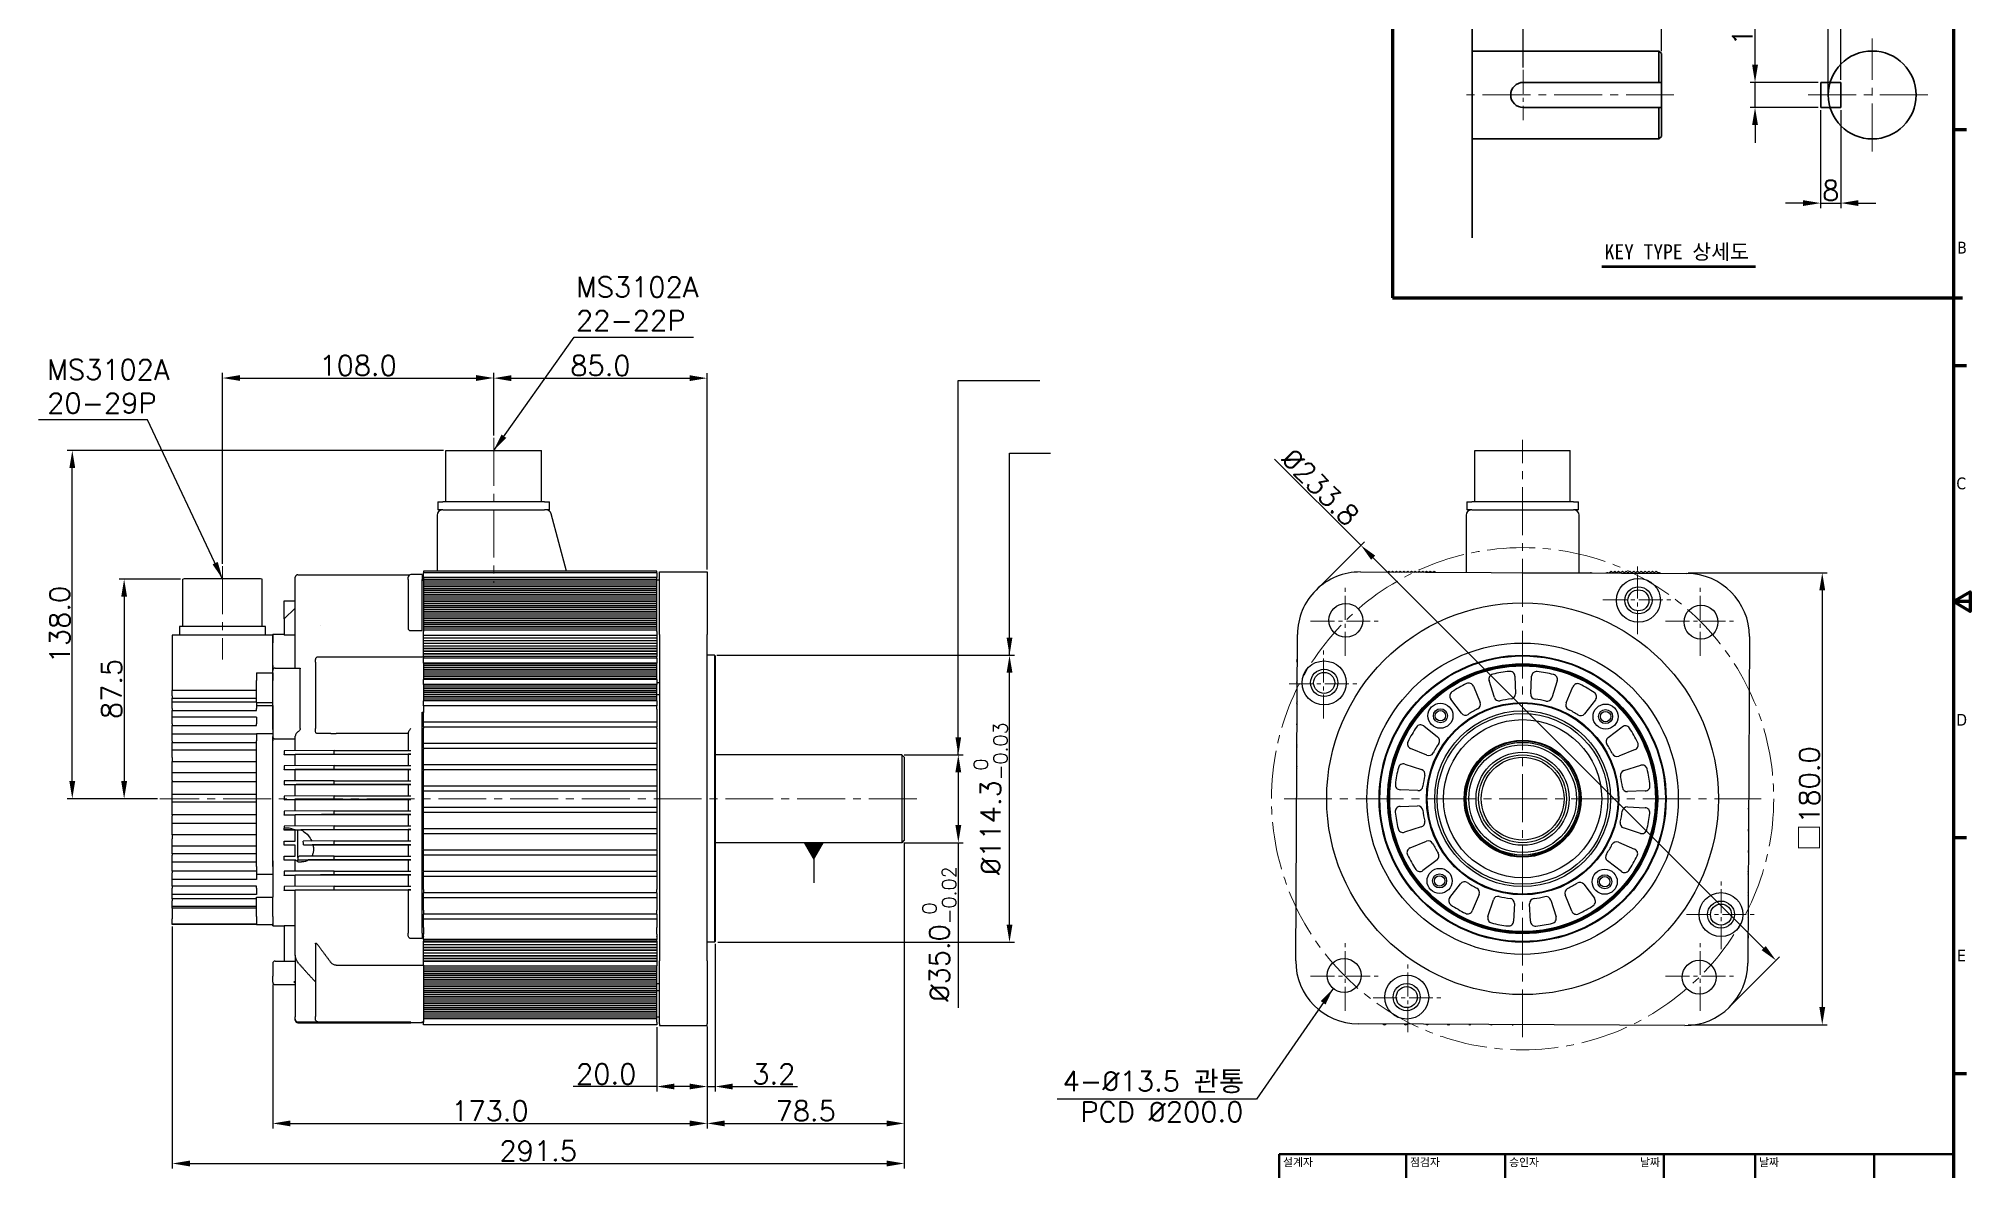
# Model space of a CAD drawing. Header units: millimetres. Extents: x 33 to 1847, y -85 to 592.
# Drawn here: x 55 to 821, y 84 to 534 of the extents above; entities that cross this region are included whole.
import ezdxf
from ezdxf.enums import TextEntityAlignment as Align

# ---------------------------------------------------------------- set-up
doc = ezdxf.new("R2018")
doc.units = ezdxf.units.MM
doc.linetypes.add('CENTER2', pattern=[28.575, 19.05, -3.175, 3.175, -3.175])
for name, color, linetype, lineweight in [('경계(ISO)', 7, 'Continuous', 70), ('문자', 7, 'Continuous', 20), ('외형선', 7, 'Continuous', 35), ('제목(ISO)', 7, 'Continuous', 50), ('중심선', 7, 'CENTER2', 18)]:
    doc.layers.add(name, color=color, linetype=linetype, lineweight=lineweight)
doc.styles.get("Standard").update_dxf_attribs({"font": 'romans.shx', "bigfont": 'whgtxt.shx'})
doc.styles.add('주 텍스트 (ISO)', font='')
doc.styles.add('텍스트 스타일17', font='')
doc.styles.add('텍스트 스타일18', font='')
doc.styles.get('주 텍스트 (ISO)').set_extended_font_data('Tahoma')
doc.styles.get('텍스트 스타일17').set_extended_font_data('Gulim')
doc.styles.get('텍스트 스타일18').set_extended_font_data('Tahoma')
doc.dimstyles.new('Annotative', dxfattribs={"dimtxt": 8, "dimasz": 7, "dimexe": 2, "dimexo": 1, "dimgap": 1, "dimtad": 1, "dimdec": 1, "dimzin": 0, "dimdsep": 46, "dimtxsty": 'Standard', "dimcen": 0.09, "dimclrd": 7, "dimclre": 7, "dimadec": 0, "dimazin": 0, "dimtfac": 1, "dimtdec": 1, "dimtmove": 0, "dimatfit": 3, "dimfxl": 1, "dimtolj": 1, "dimtzin": 0, "dimarcsym": 0})

msp = doc.modelspace()

# ---------------------------------------------------------------- texts
at = {"layer": '문자', "color": 7, "char_height": 8, "attachment_point": 1}
for s, width, insert in [('MS3102A 22-22P', 50.3336, (268.86, 439.17)), ('MS3102A 20-29P ', 49.4975, (58.24, 406.24)), ('4-{\\fISOCPEUR|b0|i0|c0|p34;%%C}13.5 {\\fGulim|b0|i0|c129|p50;관통}', 103.3918, (462.62, 122.88)), ('PCD {\\fISOCPEUR|b0|i0|c0|p34;%%C}200.0', 85.9047, (469.73, 110.69))]:
    msp.add_mtext_dynamic_manual_height_columns(s, width=width, gutter_width=1, heights=[0], dxfattribs=dict(at, insert=insert))
at = {"layer": '외형선', "insert": (678.49, 452.22), "char_height": 6, "attachment_point": 1}
msp.add_mtext_dynamic_manual_height_columns('{\\fGulimChe|b0|i0|c129|p49;KEY TYPE 상세도}', width=66.2313, gutter_width=1, heights=[0], dxfattribs=at)

# ---------------------------------------------------------------- blocks, each defined once
blk = doc.blocks.new('*D9')
at = {"layer": 'Defpoints', "color": 0}
for p in [(764.48, 506.65), (772.54, 506.65), (772.54, 468.58)]:
    blk.add_point(p, dxfattribs=at)
at = {"layer": '외형선', "color": 7, "lineweight": -2}
for p, q in [((764.48, 505.65), (764.48, 466.58)), ((772.54, 505.65), (772.54, 466.58)), ((757.48, 468.58), (750.48, 468.58)), ((764.48, 468.58), (772.54, 468.58)), ((779.54, 468.58), (786.54, 468.58))]:
    blk.add_line(p, q, dxfattribs=at)
at = {"layer": '외형선', "color": 7}
for points in [[(757.48, 469.75), (757.48, 467.42), (764.48, 468.58)], [(779.54, 469.75), (779.54, 467.42), (772.54, 468.58)]]:
    blk.add_solid(points, dxfattribs=at)
at = {"layer": '외형선', "color": 0, "insert": (768.51, 473.58), "char_height": 8, "attachment_point": 5}
blk.add_mtext('\\A1;8', dxfattribs=at)
blk = doc.blocks.new('*D26')
at = {"layer": 'Defpoints', "color": 0}
for p in [(112.37, 318.86), (88.9, 231.36), (103.12, 231.36)]:
    blk.add_point(p, dxfattribs=at)
at = {"layer": '외형선', "color": 7, "lineweight": -2}
for p, q in [((111.37, 318.86), (86.9, 318.86)), ((88.9, 311.86), (88.9, 238.36)), ((102.12, 231.36), (86.9, 231.36))]:
    blk.add_line(p, q, dxfattribs=at)
at = {"layer": '외형선', "color": 7}
for points in [[(87.73, 311.86), (90.06, 311.86), (88.9, 318.86)], [(87.73, 238.36), (90.06, 238.36), (88.9, 231.36)]]:
    blk.add_solid(points, dxfattribs=at)
at = {"layer": '외형선', "color": 0, "insert": (83.9, 275.11), "char_height": 8, "attachment_point": 5, "rotation": 90}
blk.add_mtext('\\A1;87.5', dxfattribs=at)
blk = doc.blocks.new('*D28')
at = {"layer": 'Defpoints', "color": 0}
for p in [(68.25, 370.06), (217.06, 370.06), (103.06, 231.36)]:
    blk.add_point(p, dxfattribs=at)
at = {"layer": '외형선', "color": 7, "lineweight": -2}
for p, q in [((216.06, 370.06), (66.25, 370.06)), ((68.25, 238.36), (68.25, 363.06)), ((102.06, 231.36), (66.25, 231.36))]:
    blk.add_line(p, q, dxfattribs=at)
at = {"layer": '외형선', "color": 7}
for points in [[(67.08, 363.06), (69.41, 363.06), (68.25, 370.06)], [(67.08, 238.36), (69.41, 238.36), (68.25, 231.36)]]:
    blk.add_solid(points, dxfattribs=at)
at = {"layer": '외형선', "color": 0, "insert": (63.25, 300.71), "char_height": 8, "attachment_point": 5, "rotation": 90}
blk.add_mtext('\\A1;138.0', dxfattribs=at)
blk = doc.blocks.new('*D30')
at = {"layer": 'Defpoints', "color": 0}
for p in [(236.06, 398.92), (236.06, 375.06), (128.08, 323.94)]:
    blk.add_point(p, dxfattribs=at)
at = {"layer": '외형선', "color": 7, "lineweight": -2}
for p, q in [((128.08, 324.94), (128.08, 400.92)), ((135.08, 398.92), (229.06, 398.92)), ((236.06, 376.06), (236.06, 400.92))]:
    blk.add_line(p, q, dxfattribs=at)
at = {"layer": '외형선', "color": 7}
for points in [[(135.08, 400.09), (135.08, 397.76), (128.08, 398.92)], [(229.06, 400.09), (229.06, 397.76), (236.06, 398.92)]]:
    blk.add_solid(points, dxfattribs=at)
at = {"layer": '외형선', "color": 0, "insert": (182.07, 403.92), "char_height": 8, "attachment_point": 5}
blk.add_mtext('\\A1;108.0', dxfattribs=at)
blk = doc.blocks.new('*D31')
at = {"layer": 'Defpoints', "color": 0}
for p in [(321.06, 398.86), (236.06, 375.12), (321.06, 321.68)]:
    blk.add_point(p, dxfattribs=at)
at = {"layer": '외형선', "color": 7, "lineweight": -2}
for p, q in [((236.06, 376.12), (236.06, 400.86)), ((243.06, 398.86), (314.06, 398.86)), ((321.06, 322.68), (321.06, 400.86))]:
    blk.add_line(p, q, dxfattribs=at)
at = {"layer": '외형선', "color": 7}
for points in [[(243.06, 400.03), (243.06, 397.69), (236.06, 398.86)], [(314.06, 400.03), (314.06, 397.69), (321.06, 398.86)]]:
    blk.add_solid(points, dxfattribs=at)
at = {"layer": '외형선', "color": 0, "insert": (278.56, 403.86), "char_height": 8, "attachment_point": 5}
blk.add_mtext('\\A1;85.0', dxfattribs=at)
blk = doc.blocks.new('*D37')
at = {"layer": 'Defpoints', "color": 0}
for p in [(398.56, 248.86), (398.56, 213.86), (421.09, 213.86)]:
    blk.add_point(p, dxfattribs=at)
at = {"layer": '외형선', "color": 7, "lineweight": -2}
for p, q in [((399.56, 248.86), (423.09, 248.86)), ((421.09, 241.86), (421.09, 220.86)), ((399.56, 213.86), (423.09, 213.86)), ((421.09, 213.86), (421.09, 148.06))]:
    blk.add_line(p, q, dxfattribs=at)
at = {"layer": '외형선', "color": 7}
for points in [[(419.93, 241.86), (422.26, 241.86), (421.09, 248.86)], [(419.93, 220.86), (422.26, 220.86), (421.09, 213.86)]]:
    blk.add_solid(points, dxfattribs=at)
at = {"layer": '외형선', "color": 0, "insert": (413.56, 177.46), "char_height": 8, "attachment_point": 5, "rotation": 90}
blk.add_mtext('\\A1;{\\fISOCPEUR|b0|i0|c0|p34;%%C}35.0{\\H0.7x;\\S 0^ -0.02;}', dxfattribs=at)
blk = doc.blocks.new('*D38')
at = {"layer": 'Defpoints', "color": 0}
for p in [(323.96, 288.51), (441.48, 288.51), (324.26, 174.21)]:
    blk.add_point(p, dxfattribs=at)
at = {"layer": '외형선', "color": 7, "lineweight": -2}
for p, q in [((324.96, 288.51), (443.48, 288.51)), ((441.48, 181.21), (441.48, 281.51)), ((325.26, 174.21), (443.48, 174.21))]:
    blk.add_line(p, q, dxfattribs=at)
at = {"layer": '외형선', "color": 7}
for points in [[(440.32, 281.51), (442.65, 281.51), (441.48, 288.51)], [(440.32, 181.21), (442.65, 181.21), (441.48, 174.21)]]:
    blk.add_solid(points, dxfattribs=at)
at = {"layer": '외형선', "color": 0, "insert": (433.95, 231.36), "char_height": 8, "attachment_point": 5, "rotation": 90}
blk.add_mtext('\\A1;{\\fISOCPEUR|b0|i0|c0|p34;%%C}114.3{\\H0.7x;\\S 0^ -0.03;}', dxfattribs=at)
blk = doc.blocks.new('*D39')
at = {"layer": 'Defpoints', "color": 0}
for p in [(301.06, 141.36), (321.06, 141.36), (321.06, 116.75)]:
    blk.add_point(p, dxfattribs=at)
at = {"layer": '외형선', "color": 7, "lineweight": -2}
for p, q in [((301.06, 140.36), (301.06, 114.75)), ((321.06, 140.36), (321.06, 114.75)), ((301.06, 116.75), (267.68, 116.75)), ((314.06, 116.75), (308.06, 116.75))]:
    blk.add_line(p, q, dxfattribs=at)
at = {"layer": '외형선', "color": 7}
for points in [[(308.06, 117.92), (308.06, 115.59), (301.06, 116.75)], [(314.06, 117.92), (314.06, 115.59), (321.06, 116.75)]]:
    blk.add_solid(points, dxfattribs=at)
at = {"layer": '외형선', "color": 0, "insert": (280.87, 121.75), "char_height": 8, "attachment_point": 5}
blk.add_mtext('\\A1;20.0', dxfattribs=at)
blk = doc.blocks.new('*D40')
at = {"layer": 'Defpoints', "color": 0}
for p in [(324.26, 174.51), (321.06, 141.3), (324.26, 116.75)]:
    blk.add_point(p, dxfattribs=at)
at = {"layer": '외형선', "color": 7, "lineweight": -2}
for p, q in [((324.26, 173.51), (324.26, 114.75)), ((321.06, 140.3), (321.06, 114.75)), ((314.06, 116.75), (307.06, 116.75)), ((321.06, 116.75), (324.26, 116.75)), ((331.26, 116.75), (357.02, 116.75))]:
    blk.add_line(p, q, dxfattribs=at)
at = {"layer": '외형선', "color": 7}
for points in [[(314.06, 117.92), (314.06, 115.59), (321.06, 116.75)], [(331.26, 117.92), (331.26, 115.59), (324.26, 116.75)]]:
    blk.add_solid(points, dxfattribs=at)
at = {"layer": '외형선', "color": 0, "insert": (347.64, 121.75), "char_height": 8, "attachment_point": 5}
blk.add_mtext('\\A1;3.2', dxfattribs=at)
blk = doc.blocks.new('*D41')
at = {"layer": 'Defpoints', "color": 0}
for p in [(399.56, 214.86), (321.06, 141.36), (399.56, 102.05)]:
    blk.add_point(p, dxfattribs=at)
at = {"layer": '외형선', "color": 7, "lineweight": -2}
for p, q in [((399.56, 213.86), (399.56, 100.05)), ((321.06, 140.36), (321.06, 100.05)), ((328.06, 102.05), (392.56, 102.05))]:
    blk.add_line(p, q, dxfattribs=at)
at = {"layer": '외형선', "color": 7}
for points in [[(328.06, 103.22), (328.06, 100.89), (321.06, 102.05)], [(392.56, 103.22), (392.56, 100.89), (399.56, 102.05)]]:
    blk.add_solid(points, dxfattribs=at)
at = {"layer": '외형선', "color": 0, "insert": (360.31, 107.05), "char_height": 8, "attachment_point": 5}
blk.add_mtext('\\A1;78.5', dxfattribs=at)
blk = doc.blocks.new('*D42')
at = {"layer": 'Defpoints', "color": 0}
for p in [(148.06, 158.36), (321.06, 141.69), (321.06, 102.05)]:
    blk.add_point(p, dxfattribs=at)
at = {"layer": '외형선', "color": 7, "lineweight": -2}
for p, q in [((148.06, 157.36), (148.06, 100.05)), ((321.06, 140.69), (321.06, 100.05)), ((155.06, 102.05), (314.06, 102.05))]:
    blk.add_line(p, q, dxfattribs=at)
at = {"layer": '외형선', "color": 7}
for points in [[(155.06, 103.22), (155.06, 100.89), (148.06, 102.05)], [(314.06, 103.22), (314.06, 100.89), (321.06, 102.05)]]:
    blk.add_solid(points, dxfattribs=at)
at = {"layer": '외형선', "color": 0, "insert": (234.56, 107.05), "char_height": 8, "attachment_point": 5}
blk.add_mtext('\\A1;173.0', dxfattribs=at)
blk = doc.blocks.new('*D43')
at = {"layer": 'Defpoints', "color": 0}
for p in [(399.56, 214.86), (108.06, 181.45), (399.56, 86.09)]:
    blk.add_point(p, dxfattribs=at)
at = {"layer": '외형선', "color": 7, "lineweight": -2}
for p, q in [((399.56, 213.86), (399.56, 84.09)), ((108.06, 180.45), (108.06, 84.09)), ((115.06, 86.09), (392.56, 86.09))]:
    blk.add_line(p, q, dxfattribs=at)
at = {"layer": '외형선', "color": 7}
for points in [[(115.06, 87.26), (115.06, 84.92), (108.06, 86.09)], [(392.56, 87.26), (392.56, 84.92), (399.56, 86.09)]]:
    blk.add_solid(points, dxfattribs=at)
at = {"layer": '외형선', "color": 0, "insert": (253.81, 91.09), "char_height": 8, "attachment_point": 5}
blk.add_mtext('\\A1;291.5', dxfattribs=at)
blk = doc.blocks.new('*D50')
at = {"layer": 'Defpoints', "color": 0}
for p in [(563.13, 314.04), (746.74, 166.94), (728.48, 148.68)]:
    blk.add_point(p, dxfattribs=at)
at = {"layer": '외형선', "color": 7, "lineweight": -2}
for p, q in [((581.39, 332.3), (547.06, 366.62)), ((563.84, 314.75), (582.8, 333.71)), ((741.79, 171.89), (586.34, 327.35)), ((729.19, 149.39), (748.16, 168.36))]:
    blk.add_line(p, q, dxfattribs=at)
at = {"layer": '외형선', "color": 7}
for points in [[(587.16, 328.17), (585.51, 326.52), (581.39, 332.3)], [(742.62, 172.72), (740.97, 171.07), (746.74, 166.94)]]:
    blk.add_solid(points, dxfattribs=at)
at = {"layer": '외형선', "color": 0, "insert": (565.29, 355.47), "char_height": 8, "attachment_point": 5, "rotation": 315}
blk.add_mtext('\\A1;{\\fISOCPEUR|b0|i0|c0|p34;%%C}233.8', dxfattribs=at)
blk = doc.blocks.new('*D51')
at = {"layer": 'Defpoints', "color": 0}
for p in [(710.81, 321.36), (710.81, 141.36), (765.14, 141.36)]:
    blk.add_point(p, dxfattribs=at)
at = {"layer": '외형선', "color": 7, "lineweight": -2}
for p, q in [((711.81, 321.36), (767.14, 321.36)), ((765.14, 314.36), (765.14, 148.36)), ((711.81, 141.36), (767.14, 141.36))]:
    blk.add_line(p, q, dxfattribs=at)
at = {"layer": '외형선', "color": 7}
for points in [[(763.98, 314.36), (766.31, 314.36), (765.14, 321.36)], [(763.98, 148.36), (766.31, 148.36), (765.14, 141.36)]]:
    blk.add_solid(points, dxfattribs=at)
at = {"layer": '외형선', "color": 0, "insert": (760.14, 231.36), "char_height": 8, "attachment_point": 5, "rotation": 90}
blk.add_mtext('\\A1;{\\fGulim|b0|i0|c129|p50;□}180.0', dxfattribs=at)
blk = doc.blocks.new('*D6')
at = {"layer": 'Defpoints', "color": 0}
for p in [(701.06, 546.91), (646.06, 521.65), (701.06, 528.15)]:
    blk.add_point(p, dxfattribs=at)
at = {"layer": '외형선', "color": 7, "lineweight": -2}
for p, q in [((646.06, 522.65), (646.06, 548.91)), ((653.06, 546.91), (694.06, 546.91)), ((701.06, 529.15), (701.06, 548.91))]:
    blk.add_line(p, q, dxfattribs=at)
at = {"layer": '외형선', "color": 7}
for points in [[(653.06, 548.08), (653.06, 545.75), (646.06, 546.91)], [(694.06, 548.08), (694.06, 545.75), (701.06, 546.91)]]:
    blk.add_solid(points, dxfattribs=at)
at = {"layer": '외형선', "color": 0, "insert": (673.56, 551.91), "char_height": 8, "attachment_point": 5}
blk.add_mtext('\\A1;55.0', dxfattribs=at)
blk = doc.blocks.new('*D7')
at = {"layer": 'Defpoints', "color": 0}
for p in [(738.37, 516.65), (764.54, 516.65), (764.54, 506.65)]:
    blk.add_point(p, dxfattribs=at)
at = {"layer": '외형선', "color": 7, "lineweight": -2}
for p, q in [((738.37, 523.65), (738.37, 555.88)), ((763.54, 516.65), (736.37, 516.65)), ((738.37, 506.65), (738.37, 516.65)), ((763.54, 506.65), (736.37, 506.65)), ((738.37, 499.65), (738.37, 492.65))]:
    blk.add_line(p, q, dxfattribs=at)
at = {"layer": '외형선', "color": 7}
for points in [[(737.21, 523.65), (739.54, 523.65), (738.37, 516.65)], [(737.21, 499.65), (739.54, 499.65), (738.37, 506.65)]]:
    blk.add_solid(points, dxfattribs=at)
at = {"layer": '외형선', "color": 0, "insert": (733.37, 543.26), "char_height": 8, "attachment_point": 5, "rotation": 90}
blk.add_mtext('\\A1;10.0', dxfattribs=at)
blk = doc.blocks.new('*D8')
at = {"layer": 'Defpoints', "color": 0}
for p in [(767.54, 559.29), (772.54, 516.65), (767.54, 511.65)]:
    blk.add_point(p, dxfattribs=at)
at = {"layer": '외형선', "color": 7, "lineweight": -2}
for p, q in [((767.54, 512.65), (767.54, 561.29)), ((772.54, 517.65), (772.54, 561.29)), ((760.54, 559.29), (734.78, 559.29)), ((772.54, 559.29), (767.54, 559.29)), ((779.54, 559.29), (786.54, 559.29))]:
    blk.add_line(p, q, dxfattribs=at)
at = {"layer": '외형선', "color": 7}
for points in [[(760.54, 560.46), (760.54, 558.13), (767.54, 559.29)], [(779.54, 560.46), (779.54, 558.13), (772.54, 559.29)]]:
    blk.add_solid(points, dxfattribs=at)
at = {"layer": '외형선', "color": 0, "insert": (744.16, 564.29), "char_height": 8, "attachment_point": 5}
blk.add_mtext('\\A1;5.0', dxfattribs=at)
blk = doc.blocks.new('경계 Default Border')
at = {"layer": '경계(ISO)'}
for p, q in [((74.25, 410), (74.25, 413.9)), ((148.5, 410), (148.5, 413.9)), ((222.75, 410), (222.75, 413.9)), ((371.25, 410), (371.25, 413.9)), ((445.5, 410), (445.5, 413.9)), ((519.75, 410), (519.75, 413.9)), ((10, 350), (6.1, 350)), ((584, 350), (587.9, 350)), ((10, 280), (6.1, 280)), ((584, 280), (587.9, 280)), ((10, 140), (6.1, 140)), ((584, 140), (587.9, 140)), ((10, 70), (6.1, 70)), ((584, 70), (587.9, 70)), ((74.25, 10), (74.25, 6.1)), ((148.5, 10), (148.5, 6.1)), ((222.75, 10), (222.75, 6.1)), ((371.25, 10), (371.25, 6.1)), ((445.5, 10), (445.5, 6.1)), ((519.75, 10), (519.75, 6.1))]:
    blk.add_line(p, q, dxfattribs=at)
at = {"layer": '경계(ISO)', "flags": 128}
for points in [[(297, 420), (297, 410), (294.11, 415), (299.89, 415), (297, 410)], [(10, 10), (10, 410), (584, 410), (584, 10), (10, 10)], [(0, 210), (10, 210), (5, 212.89), (5, 207.11), (10, 210)], [(594, 210), (584, 210), (589, 212.89), (589, 207.11), (584, 210)], [(297, 0), (297, 10), (294.11, 5), (299.89, 5), (297, 10)]]:
    blk.add_lwpolyline(points, dxfattribs=at)
at = {"layer": '경계(ISO)', "char_height": 3.5, "attachment_point": 7, "style": '주 텍스트 (ISO)'}
for s, insert in [('1', (35.98, 410.32)), ('2', (110.29, 410.4)), ('3', (184.51, 410.33)), ('4', (258.85, 410.33)), ('5', (332.9, 410.4)), ('6', (407.29, 410.33)), ('7', (481.56, 410.4)), ('8', (556.09, 410.4)), ('A', (6.94, 383.25)), ('A', (585.24, 383.25)), ('B', (6.85, 313.25)), ('B', (585.15, 313.25)), ('C', (6.57, 243.25)), ('C', (584.87, 243.25)), ('D', (6.56, 173.19)), ('D', (584.86, 173.19)), ('E', (6.78, 103.25)), ('E', (585.08, 103.25)), ('F', (6.36, 33.25)), ('F', (584.66, 33.25)), ('1', (35.98, 6.02)), ('2', (110.29, 6.1)), ('3', (184.51, 6.03)), ('4', (258.85, 6.03)), ('5', (332.9, 6.1)), ('6', (407.29, 6.03)), ('7', (481.56, 6.1)), ('8', (556.09, 6.1))]:
    blk.add_mtext(s, dxfattribs=dict(at, insert=insert))
blk = doc.blocks.new('제목 블록 ISO')
at = {"layer": '제목(ISO)'}
for p, q in [((270.07, 130), (100.07, 130)), ((100.07, 130), (100.07, 100)), ((132.07, 120), (132.07, 130)), ((157.07, 120), (157.07, 130)), ((197.07, 120), (197.07, 130)), ((220.07, 120), (220.07, 130)), ((250.07, 120), (250.07, 130)), ((270.07, 100), (270.07, 130)), ((100.07, 120), (270.07, 120)), ((175.07, 120), (175.07, 100)), ((270.07, 110), (175.07, 110)), ((235.07, 100), (235.07, 110)), ((250.07, 100), (250.07, 110)), ((100.07, 100), (270.07, 100))]:
    blk.add_line(p, q, dxfattribs=at)
for s, style, p in [('설계자', '텍스트 스타일17', (101.07, 129)), ('점검자', '텍스트 스타일17', (133.07, 129)), ('승인자', '텍스트 스타일18', (158.07, 129)), ('날짜', '텍스트 스타일17', (221.07, 129))]:
    blk.add_text(s, height=2, dxfattribs=dict(at, style=style)).set_placement(p, align=Align.TOP_LEFT)
at = {"layer": '제목(ISO)', "style": '텍스트 스타일17'}
blk.add_text('날짜', height=2, dxfattribs=at).set_placement((196.07, 129), align=Align.TOP_RIGHT)
for s, p in [('에디션', (242.57, 109)), ('용지', (260.07, 109))]:
    blk.add_text(s, height=2, dxfattribs=at).set_placement(p, align=Align.TOP_CENTER)
at = {"layer": '제목(ISO)', "style": '주 텍스트 (ISO)'}
blk.add_text('1 / 1 ', height=3.5, dxfattribs=at).set_placement((260.07, 103.5), align=Align.MIDDLE_CENTER)
at = {"layer": '제목(ISO)', "lineweight": 30, "flags": 104}
for tag, p in [('작성자', (100.83, 121.81)), ('점검자', (133.07, 121)), ('엔지니어링_승인자', (158.07, 121)), ('작성_날짜', (220.92, 121.71))]:
    blk.add_attdef(tag, text='', height=2, dxfattribs=at).set_placement(p, align=Align.BOTTOM_LEFT)
blk.add_attdef('엔지니어링_승인_날짜', text='', height=2, dxfattribs=at).set_placement((196.07, 121), align=Align.BOTTOM_RIGHT)
for tag, p in [('제목', (222.57, 115)), ('회사', (137.41, 109.96)), ('리비전_번호', (242.57, 103.5))]:
    blk.add_attdef(tag, text='', height=3.5, dxfattribs=at).set_placement(p, align=Align.MIDDLE_CENTER)
blk.add_attdef('부품_번호', text='', height=3.5, dxfattribs=at).set_placement((176.07, 105), align=Align.MIDDLE_LEFT)

# ---------------------------------------------------------------- dimensions: what is measured, and where the dimension line sits
at = {"layer": '외형선'}
for base, p1, p2, picture, middle in [((767.54, 559.29), (772.54, 516.65), (767.54, 511.65), '*D8', (744.16, 564.29)), ((701.06, 546.91), (646.06, 521.65), (701.06, 528.15), '*D6', (673.56, 551.91)), ((236.06, 398.92), (128.08, 323.94), (236.06, 375.06), '*D30', (182.07, 403.92)), ((399.56, 86.09), (108.06, 181.45), (399.56, 214.86), '*D43', (253.81, 91.09)), ((399.56, 102.05), (321.06, 141.36), (399.56, 214.86), '*D41', (360.31, 107.05)), ((324.26, 116.75), (321.06, 141.3), (324.26, 174.51), '*D40', (347.64, 121.75)), ((321.06, 102.05), (148.06, 158.36), (321.06, 141.69), '*D42', (234.56, 107.05))]:
    dim = msp.add_linear_dim(base=base, p1=p1, p2=p2, dimstyle='Annotative', dxfattribs=at)
    dim.commit()
    dim.dimension.update_dxf_attribs({"geometry": picture, "text_midpoint": middle})
for base, p1, p2, picture, middle in [((738.37, 516.65), (764.54, 506.65), (764.54, 516.65), '*D7', (733.37, 543.26)), ((88.9, 231.36), (112.37, 318.86), (103.12, 231.36), '*D26', (83.9, 275.11))]:
    dim = msp.add_linear_dim(base=base, p1=p1, p2=p2, angle=90, dimstyle='Annotative', dxfattribs=at)
    dim.commit()
    dim.dimension.update_dxf_attribs({"geometry": picture, "text_midpoint": middle})
dim = msp.add_linear_dim(base=(772.54, 468.58), p1=(764.48, 506.65), p2=(772.54, 506.65), text='8', dimstyle='Annotative', dxfattribs=at)
dim.commit()
dim.dimension.update_dxf_attribs({"geometry": '*D9', "text_midpoint": (768.51, 473.58)})
for base, p1, p2, picture, middle in [((321.06, 398.86), (236.06, 375.12), (321.06, 321.68), '*D31', (278.56, 398.86)), ((321.06, 116.75), (301.06, 141.36), (321.06, 141.36), '*D39', (280.87, 116.75))]:
    dim = msp.add_linear_dim(base=base, p1=p1, p2=p2, dimstyle='Annotative', dxfattribs=at)
    dim.commit()
    dim.dimension.update_dxf_attribs({"geometry": picture, "text_midpoint": middle, "dimtype": 128})
for base, p1, p2, text, picture, middle in [((68.25, 370.06), (103.06, 231.36), (217.06, 370.06), '138.0', '*D28', (63.25, 300.71)), ((765.14, 141.36), (710.81, 321.36), (710.81, 141.36), '{\\fGulim|b0|i0|c129|p50;□}<>', '*D51', (760.14, 231.36)), ((441.48, 288.51), (324.26, 174.21), (323.96, 288.51), '{\\fISOCPEUR|b0|i0|c0|p34;%%C}<>{\\H0.7x;\\S 0^ -0.03;}', '*D38', (433.95, 231.36)), ((421.09, 213.86), (398.56, 248.86), (398.56, 213.86), '{\\fISOCPEUR|b0|i0|c0|p34;%%C}<>{\\H0.7x;\\S 0^ -0.02;}', '*D37', (413.56, 177.46))]:
    dim = msp.add_linear_dim(base=base, p1=p1, p2=p2, angle=90, text=text, dimstyle='Annotative', dxfattribs=at)
    dim.commit()
    dim.dimension.update_dxf_attribs({"geometry": picture, "text_midpoint": middle})
dim = msp.add_linear_dim(base=(746.74, 166.94), p1=(563.13, 314.04), p2=(728.48, 148.68), angle=315, text='{\\fISOCPEUR|b0|i0|c0|p34;%%C}<>', dimstyle='Annotative', dxfattribs=at)
dim.commit()
dim.dimension.update_dxf_attribs({"geometry": '*D50', "text_midpoint": (561.75, 351.94), "dimtype": 129})

# ---------------------------------------------------------------- linework, layer by layer
for p, q in [((217.06, 370.06), (255.06, 370.06)), ((217.06, 349.56), (217.06, 370.06)), ((255.06, 349.56), (255.06, 370.06)), ((626.81, 370.06), (664.81, 370.06)), ((626.81, 349.56), (626.81, 370.06)), ((664.81, 349.56), (664.81, 370.06)), ((213.83, 349.56), (215.83, 349.56)), ((213.83, 349.56), (213.83, 346.36)), ((215.83, 346.36), (213.83, 346.36)), ((256.28, 349.56), (215.83, 349.56)), ((215.83, 346.36), (256.28, 346.36)), ((256.28, 349.56), (258.28, 349.56)), ((258.28, 346.36), (256.28, 346.36)), ((258.28, 346.36), (258.28, 349.56)), ((265.07, 322.06), (258.95, 344.88)), ((623.58, 349.56), (625.58, 349.56)), ((623.58, 349.56), (623.58, 346.36)), ((625.58, 346.36), (623.58, 346.36)), ((666.03, 349.56), (625.58, 349.56)), ((625.58, 346.36), (666.03, 346.36)), ((666.03, 349.56), (668.03, 349.56)), ((668.03, 346.36), (666.03, 346.36)), ((668.03, 346.36), (668.03, 349.56)), ((213.56, 344.36), (213.56, 322.06)), ((623.31, 344.36), (623.31, 321.47)), ((668.31, 321.36), (668.31, 344.36)), ((208.06, 322.06), (208.06, 321.36)), ((301.06, 322.06), (208.06, 322.06)), ((301.06, 321.36), (301.06, 322.06)), ((592.09, 321.63), (592.56, 322.06)), ((592.56, 322.06), (593.02, 321.63)), ((593.59, 321.62), (594.06, 322.06)), ((594.06, 322.06), (594.53, 321.62)), ((595.08, 321.61), (595.56, 322.06)), ((595.56, 322.06), (596.04, 321.61)), ((596.57, 321.61), (597.06, 322.06)), ((597.06, 322.06), (597.55, 321.6)), ((598.06, 321.6), (598.56, 322.06)), ((598.56, 322.06), (599.06, 321.6)), ((599.55, 321.59), (600.06, 322.06)), ((600.06, 322.06), (600.56, 321.59)), ((601.05, 321.59), (601.56, 322.06)), ((601.56, 322.06), (602.07, 321.58)), ((602.54, 321.58), (603.06, 322.06)), ((603.06, 322.06), (603.58, 321.57)), ((604.03, 321.57), (604.56, 322.06)), ((604.56, 322.06), (605.09, 321.57)), ((605.52, 321.56), (606.06, 322.06)), ((606.06, 322.06), (606.6, 321.56)), ((607.01, 321.56), (607.56, 322.06)), ((607.56, 322.06), (608.1, 321.55)), ((608.51, 321.55), (609.06, 322.06)), ((609.06, 322.06), (609.61, 321.54)), ((610, 321.54), (610.56, 322.06)), ((610.56, 322.06), (611.12, 321.54)), ((680.31, 321.36), (681.06, 322.06)), ((681.06, 322.06), (681.81, 321.36)), ((681.81, 321.36), (682.56, 322.06)), ((682.56, 322.06), (683.31, 321.36)), ((683.31, 321.36), (684.06, 322.06)), ((684.06, 322.06), (684.81, 321.36)), ((684.81, 321.36), (685.56, 322.06)), ((685.56, 322.06), (686.31, 321.36)), ((686.31, 321.36), (687.06, 322.06)), ((687.06, 322.06), (687.81, 321.36)), ((687.81, 321.36), (688.56, 322.06)), ((688.56, 322.06), (689.31, 321.36)), ((689.31, 321.36), (690.06, 322.06)), ((690.06, 322.06), (690.81, 321.36)), ((690.81, 321.36), (691.56, 322.06)), ((691.56, 322.06), (692.31, 321.36)), ((692.31, 321.36), (693.06, 322.06)), ((693.06, 322.06), (693.81, 321.36)), ((693.81, 321.36), (694.56, 322.06)), ((694.56, 322.06), (695.31, 321.36)), ((695.31, 321.36), (696.06, 322.06)), ((696.06, 322.06), (696.81, 321.36)), ((696.81, 321.36), (697.56, 322.06)), ((697.56, 322.06), (698.31, 321.36)), ((698.31, 321.36), (699.06, 322.06)), ((699.06, 322.06), (699.81, 321.36)), ((112.31, 299.94), (112.31, 318.86)), ((143.81, 299.94), (143.81, 318.86)), ((157.06, 318.57), (157.06, 319.57)), ((157.06, 286.72), (157.06, 318.57)), ((158.06, 320.57), (202.72, 320.57)), ((202.06, 318.63), (202.06, 319.63)), ((202.06, 318.63), (202.06, 299.04)), ((207.56, 320.63), (203.06, 320.63)), ((207.56, 320.63), (207.56, 318.64)), ((207.56, 320.19), (208.06, 320.19)), ((207.56, 298.22), (207.56, 318.64)), ((207.56, 318.36), (208.06, 318.36)), ((208.06, 319.48), (208.06, 321.36)), ((301.06, 321.36), (208.06, 321.36)), ((208.06, 319.48), (208.06, 318.73)), ((301.06, 319.48), (208.06, 319.48)), ((208.06, 318.73), (208.06, 317.98)), ((301.06, 318.73), (208.06, 318.73)), ((208.06, 317.98), (208.06, 317.23)), ((301.06, 317.98), (208.06, 317.98)), ((208.06, 317.23), (208.06, 316.48)), ((301.06, 317.23), (208.06, 317.23)), ((208.06, 316.48), (208.06, 315.73)), ((301.06, 316.48), (208.06, 316.48)), ((208.06, 315.73), (208.06, 314.98)), ((301.06, 315.73), (208.06, 315.73)), ((208.06, 314.98), (208.06, 314.23)), ((301.06, 314.98), (208.06, 314.98)), ((208.06, 314.23), (208.06, 313.48)), ((301.06, 314.23), (208.06, 314.23)), ((301.06, 321.36), (301.06, 319.48)), ((301.06, 318.73), (301.06, 319.48)), ((301.06, 317.98), (301.06, 318.73)), ((302.06, 318.36), (301.06, 318.36)), ((301.06, 317.23), (301.06, 317.98)), ((301.06, 316.48), (301.06, 317.23)), ((301.06, 315.73), (301.06, 316.48)), ((301.06, 314.98), (301.06, 315.73)), ((301.06, 314.23), (301.06, 314.98)), ((301.06, 313.48), (301.06, 314.23)), ((302.06, 296.81), (302.06, 321.68)), ((302.06, 321.68), (321.06, 321.68)), ((321.06, 321.68), (321.06, 296.81)), ((581.25, 321.68), (711.25, 321.04)), ((646.03, 321.36), (672.81, 321.36)), ((679.81, 321.36), (680.31, 321.36)), ((152.56, 302.95), (152.56, 310.21)), ((152.56, 310.21), (157.06, 310.21)), ((152.56, 302.95), (157.06, 307.26)), ((208.06, 313.48), (208.06, 312.73)), ((301.06, 313.48), (208.06, 313.48)), ((208.06, 312.73), (208.06, 311.98)), ((301.06, 312.73), (208.06, 312.73)), ((208.06, 311.98), (208.06, 311.23)), ((301.06, 311.98), (208.06, 311.98)), ((208.06, 311.23), (208.06, 310.48)), ((301.06, 311.23), (208.06, 311.23)), ((208.06, 310.48), (208.06, 309.73)), ((301.06, 310.48), (208.06, 310.48)), ((208.06, 309.73), (208.06, 308.98)), ((301.06, 309.73), (208.06, 309.73)), ((208.06, 308.98), (208.06, 308.23)), ((301.06, 308.98), (208.06, 308.98)), ((208.06, 308.23), (208.06, 307.48)), ((301.06, 308.23), (208.06, 308.23)), ((208.06, 307.48), (208.06, 306.73)), ((301.06, 307.48), (208.06, 307.48)), ((208.06, 306.73), (208.06, 305.98)), ((301.06, 306.73), (208.06, 306.73)), ((301.06, 312.73), (301.06, 313.48)), ((301.06, 311.98), (301.06, 312.73)), ((301.06, 311.23), (301.06, 311.98)), ((301.06, 310.48), (301.06, 311.23)), ((301.06, 309.73), (301.06, 310.48)), ((301.06, 308.98), (301.06, 309.73)), ((301.06, 308.23), (301.06, 308.98)), ((301.06, 307.48), (301.06, 308.23)), ((301.06, 306.73), (301.06, 307.48)), ((301.06, 305.98), (301.06, 306.73)), ((110.91, 299.93), (110.91, 296.46)), ((142.21, 299.95), (113.91, 299.95)), ((145.21, 296.46), (145.21, 299.93)), ((152.56, 302.95), (152.56, 296.48)), ((167.05, 300.38), (167.05, 300.38)), ((167.05, 300.37), (167.05, 300.37)), ((208.06, 305.98), (208.06, 305.23)), ((301.06, 305.98), (208.06, 305.98)), ((208.06, 305.23), (208.06, 304.48)), ((301.06, 305.23), (208.06, 305.23)), ((208.06, 304.48), (208.06, 303.73)), ((301.06, 304.48), (208.06, 304.48)), ((208.06, 303.73), (208.06, 302.98)), ((301.06, 303.73), (208.06, 303.73)), ((208.06, 302.98), (208.06, 302.23)), ((301.06, 302.98), (208.06, 302.98)), ((208.06, 302.23), (208.06, 301.48)), ((301.06, 302.23), (208.06, 302.23)), ((208.06, 301.48), (208.06, 300.73)), ((301.06, 301.48), (208.06, 301.48)), ((208.06, 300.73), (208.06, 299.98)), ((301.06, 300.73), (208.06, 300.73)), ((208.06, 299.98), (208.06, 299.23)), ((301.06, 299.98), (208.06, 299.98)), ((208.06, 299.23), (208.06, 298.48)), ((301.06, 299.23), (208.06, 299.23)), ((301.06, 305.23), (301.06, 305.98)), ((301.06, 304.48), (301.06, 305.23)), ((301.06, 303.73), (301.06, 304.48)), ((301.06, 302.98), (301.06, 303.73)), ((301.06, 302.23), (301.06, 302.98)), ((301.06, 301.48), (301.06, 302.23)), ((301.06, 300.73), (301.06, 301.48)), ((301.06, 299.98), (301.06, 300.73)), ((301.06, 299.23), (301.06, 299.98)), ((301.06, 298.48), (301.06, 299.23)), ((148.06, 296.46), (108.06, 296.46)), ((108.06, 296.46), (108.06, 274.53)), ((148.06, 296.95), (148.06, 293.46)), ((148.06, 296.95), (152.56, 296.95)), ((148.06, 281.5), (148.06, 296.46)), ((148.06, 284.46), (148.06, 293.46)), ((157.06, 296.48), (152.56, 296.48)), ((207.56, 298.22), (203.06, 298.22)), ((208.06, 298.48), (208.06, 298.12)), ((301.06, 298.48), (208.06, 298.48)), ((208.06, 298.12), (208.06, 297.94)), ((208.06, 296.4), (208.06, 297.94)), ((301.06, 296.43), (208.06, 296.43)), ((208.06, 296.4), (208.06, 296.31)), ((208.06, 296.4), (208.06, 296.4)), ((301.06, 296.4), (208.06, 296.4)), ((208.06, 290.03), (208.06, 296.31)), ((301.06, 295.37), (208.06, 295.37)), ((301.06, 295.34), (208.06, 295.34)), ((301.06, 294.31), (208.06, 294.31)), ((301.06, 294.28), (208.06, 294.28)), ((301.06, 293.25), (208.06, 293.25)), ((301.06, 293.22), (208.06, 293.22)), ((301.06, 292.19), (208.06, 292.19)), ((301.06, 292.15), (208.06, 292.15)), ((301.06, 298.12), (301.06, 298.48)), ((301.06, 297.94), (301.06, 298.12)), ((301.06, 297.94), (301.06, 296.4)), ((301.06, 296.4), (301.06, 296.4)), ((301.06, 296.31), (301.06, 296.4)), ((301.06, 296.31), (301.06, 290.03)), ((302.06, 296.81), (302.06, 166.81)), ((321.06, 166.81), (321.06, 296.81)), ((555.48, 166.81), (556.13, 296.81)), ((736.13, 295.91), (735.48, 165.91)), ((148.06, 284.46), (148.06, 282.38)), ((157.06, 283.38), (157.06, 286.72)), ((165.06, 285.8), (165.06, 286.79)), ((165.06, 285.8), (165.06, 259.34)), ((208.06, 287.79), (166.06, 287.79)), ((301.06, 291.13), (208.06, 291.13)), ((301.06, 291.09), (208.06, 291.09)), ((301.06, 290.07), (208.06, 290.07)), ((208.06, 290.03), (208.06, 290.03)), ((208.06, 290.03), (208.06, 290.03)), ((301.06, 290.03), (208.06, 290.03)), ((208.06, 288.98), (208.06, 290.03)), ((301.06, 289.01), (208.06, 289.01)), ((208.06, 288.98), (208.06, 288.97)), ((208.06, 288.97), (208.06, 288.84)), ((301.06, 288.97), (208.06, 288.97)), ((208.06, 288.06), (208.06, 288.84)), ((208.06, 288.06), (208.06, 287.69)), ((301.06, 288.06), (208.06, 288.06)), ((208.06, 287.69), (208.06, 287.36)), ((208.06, 285.36), (208.06, 287.36)), ((301.06, 287.36), (208.06, 287.36)), ((301.06, 285.36), (208.06, 285.36)), ((208.06, 285.36), (208.06, 278.86)), ((301.06, 285.11), (208.06, 285.11)), ((301.06, 284.36), (208.06, 284.36)), ((301.06, 283.61), (208.06, 283.61)), ((301.06, 290.03), (301.06, 290.03)), ((301.06, 290.03), (301.06, 290.03)), ((301.06, 290.03), (301.06, 288.98)), ((301.06, 288.97), (301.06, 288.98)), ((301.06, 288.84), (301.06, 288.97)), ((301.06, 288.84), (301.06, 288.06)), ((301.06, 287.36), (301.06, 288.06)), ((301.06, 287.36), (301.06, 285.36)), ((301.06, 285.11), (301.06, 285.36)), ((301.06, 284.36), (301.06, 285.11)), ((301.06, 283.61), (301.06, 284.36)), ((301.06, 282.86), (301.06, 283.61)), ((323.96, 288.51), (321.06, 288.51)), ((323.96, 288.51), (323.96, 174.21)), ((324.26, 288.21), (323.96, 288.51)), ((324.26, 288.21), (324.26, 174.51)), ((141.56, 281.5), (141.56, 278.51)), ((141.56, 281.5), (148.06, 281.5)), ((141.56, 269.76), (141.56, 278.51)), ((148.06, 258.98), (148.06, 282.38)), ((148.06, 281.5), (148.06, 278.51)), ((148.06, 269.64), (148.06, 278.51)), ((149.06, 283.38), (158.76, 283.38)), ((159.06, 259.36), (159.06, 283.08)), ((301.06, 282.86), (208.06, 282.86)), ((301.06, 282.11), (208.06, 282.11)), ((301.06, 281.36), (208.06, 281.36)), ((301.06, 280.61), (208.06, 280.61)), ((301.06, 279.86), (208.06, 279.86)), ((301.06, 279.11), (208.06, 279.11)), ((208.06, 276.86), (208.06, 278.86)), ((301.06, 278.86), (208.06, 278.86)), ((301.06, 276.86), (208.06, 276.86)), ((208.06, 276.86), (208.06, 270.36)), ((301.06, 276.61), (208.06, 276.61)), ((301.06, 275.86), (208.06, 275.86)), ((301.06, 282.11), (301.06, 282.86)), ((301.06, 281.36), (301.06, 282.11)), ((301.06, 280.61), (301.06, 281.36)), ((301.06, 279.86), (301.06, 280.61)), ((301.06, 279.11), (301.06, 279.86)), ((301.06, 278.86), (301.06, 279.11)), ((301.06, 278.86), (301.06, 276.86)), ((301.06, 277.72), (302.06, 277.72)), ((301.06, 276.61), (301.06, 276.86)), ((301.06, 275.86), (301.06, 276.61)), ((301.06, 275.11), (301.06, 275.86)), ((626.21, 276.17), (628.86, 269.68)), ((634.56, 271.72), (632.48, 278.42)), ((642.72, 280.17), (642.99, 273.16)), ((649.04, 273.13), (649.38, 280.14)), ((659.6, 278.29), (657.45, 271.6)), ((663.13, 269.51), (665.85, 275.98)), ((108.06, 272.28), (108.06, 274.53)), ((141.56, 274.53), (108.06, 274.53)), ((108.06, 272.28), (108.06, 271.42)), ((108.06, 269.76), (108.06, 271.42)), ((108.06, 271.42), (141.56, 271.42)), ((108.06, 267.31), (108.06, 269.76)), ((141.56, 269.76), (108.06, 269.76)), ((141.56, 269.76), (141.56, 267.31)), ((141.56, 269.64), (148.06, 269.64)), ((141.56, 268.46), (148.06, 268.46)), ((148.06, 269.22), (148.06, 269.64)), ((148.06, 268.46), (148.06, 269.22)), ((148.06, 268.46), (148.06, 257.34)), ((301.06, 275.11), (208.06, 275.11)), ((301.06, 274.36), (208.06, 274.36)), ((301.06, 273.61), (208.06, 273.61)), ((301.06, 272.86), (208.06, 272.86)), ((301.06, 272.11), (208.06, 272.11)), ((301.06, 271.36), (208.06, 271.36)), ((301.06, 270.61), (208.06, 270.61)), ((208.06, 268.36), (208.06, 270.36)), ((301.06, 270.36), (208.06, 270.36)), ((301.06, 268.36), (208.06, 268.36)), ((208.06, 268.36), (208.06, 265.8)), ((301.06, 274.36), (301.06, 275.11)), ((301.06, 273.61), (301.06, 274.36)), ((301.06, 272.86), (301.06, 273.61)), ((301.06, 272.11), (301.06, 272.86)), ((302.06, 272.7), (301.06, 272.7)), ((301.06, 271.36), (301.06, 272.11)), ((301.06, 270.61), (301.06, 271.36)), ((301.06, 270.36), (301.06, 270.61)), ((301.06, 270.36), (301.06, 268.36)), ((301.06, 266.97), (301.06, 268.36)), ((621.43, 265.44), (617.19, 271.03)), ((674.82, 270.74), (670.52, 265.19)), ((108.06, 267.31), (108.06, 266.54)), ((108.06, 266.54), (141.56, 266.54)), ((108.06, 263.88), (108.06, 266.54)), ((108.06, 261.24), (108.06, 263.88)), ((141.56, 263.88), (108.06, 263.88)), ((108.06, 261.24), (108.06, 260.59)), ((108.06, 260.59), (141.56, 260.59)), ((108.06, 257.06), (108.06, 260.59)), ((141.56, 266.54), (141.56, 267.31)), ((141.56, 263.88), (141.56, 261.24)), ((141.56, 260.59), (141.56, 261.24)), ((207.56, 177.81), (207.56, 265.8)), ((207.56, 265.8), (208.06, 265.8)), ((208.06, 265.76), (207.56, 265.76)), ((208.06, 265.8), (208.06, 265.76)), ((208.06, 261.87), (208.06, 265.76)), ((208.06, 261.87), (208.06, 261.86)), ((208.06, 259.86), (208.06, 261.86)), ((301.06, 261.86), (208.06, 261.86)), ((301.06, 266.97), (301.06, 261.87)), ((301.06, 261.86), (301.06, 261.87)), ((301.06, 261.86), (301.06, 259.86)), ((108.06, 254.26), (108.06, 257.06)), ((141.56, 257.06), (108.06, 257.06)), ((108.06, 254.26), (108.06, 253.76)), ((108.06, 250.76), (108.06, 253.76)), ((108.06, 253.76), (141.56, 253.76)), ((141.56, 257.34), (141.56, 254.36)), ((141.56, 257.34), (148.06, 257.34)), ((141.56, 249.26), (141.56, 254.36)), ((148.06, 258.98), (148.06, 256.18)), ((148.06, 257.34), (148.06, 254.36)), ((148.06, 206.61), (148.06, 256.18)), ((148.06, 204.36), (148.06, 254.36)), ((149.06, 255.18), (157.06, 255.18)), ((157.06, 250.48), (157.06, 256.31)), ((165.06, 258.33), (165.06, 259.34)), ((165.06, 258.33), (165.06, 258.28)), ((202.06, 257.32), (173.3, 257.32)), ((202.06, 257.61), (202.06, 250.55)), ((208.06, 259.86), (208.06, 259.52)), ((301.06, 259.86), (208.06, 259.86)), ((208.06, 253.4), (208.06, 259.52)), ((208.06, 253.4), (208.06, 253.36)), ((208.06, 251.36), (208.06, 253.36)), ((301.06, 253.36), (208.06, 253.36)), ((301.06, 259.52), (301.06, 259.86)), ((301.06, 259.52), (301.06, 253.4)), ((301.06, 253.36), (301.06, 253.4)), ((301.06, 253.36), (301.06, 251.36)), ((606.43, 260.37), (611.97, 256.07)), ((679.88, 255.73), (685.47, 259.98)), ((108.06, 247.85), (108.06, 250.76)), ((141.56, 250.76), (108.06, 250.76)), ((108.06, 247.85), (108.06, 246.24)), ((108.06, 241.65), (108.06, 246.24)), ((108.06, 246.24), (141.56, 246.24)), ((141.56, 240.16), (141.56, 249.26)), ((172.56, 250.55), (152.56, 250.45)), ((152.56, 250.45), (152.56, 248.95)), ((152.56, 248.95), (172.56, 249.05)), ((152.56, 248.86), (152.56, 248.95)), ((157.06, 248.86), (152.56, 248.86)), ((157.06, 244.48), (157.06, 248.95)), ((172.56, 249.05), (172.56, 250.55)), ((172.56, 250.55), (203.06, 250.55)), ((172.56, 249.05), (203.06, 249.05)), ((202.06, 249.04), (173.3, 249.04)), ((202.06, 249.05), (202.06, 244.55)), ((208.06, 251.36), (208.06, 251.09)), ((301.06, 251.36), (208.06, 251.36)), ((208.06, 244.93), (208.06, 251.09)), ((301.06, 251.09), (301.06, 251.36)), ((301.06, 251.09), (301.06, 244.93)), ((398.56, 248.86), (324.56, 248.86)), ((398.56, 248.86), (398.56, 213.86)), ((399.56, 247.86), (398.56, 248.86)), ((399.56, 247.86), (399.56, 214.86)), ((607.66, 248.69), (601.19, 251.4)), ((690.62, 250.96), (684.12, 248.31)), ((108.06, 238.68), (108.06, 241.65)), ((141.56, 241.65), (108.06, 241.65)), ((108.06, 238.68), (108.06, 238.27)), ((108.06, 233.1), (108.06, 238.27)), ((108.06, 238.27), (141.56, 238.27)), ((141.56, 231.61), (141.56, 240.16)), ((172.56, 244.55), (152.56, 244.45)), ((152.56, 244.45), (152.56, 242.95)), ((152.56, 242.95), (172.56, 243.05)), ((152.56, 242.86), (152.56, 242.95)), ((157.06, 242.86), (152.56, 242.86)), ((172.56, 238.55), (152.56, 238.45)), ((152.56, 238.45), (152.56, 236.95)), ((157.06, 238.48), (157.06, 242.95)), ((172.56, 244.55), (203.06, 244.55)), ((172.56, 243.05), (172.56, 244.55)), ((172.56, 243.05), (203.06, 243.05)), ((172.56, 238.55), (203.06, 238.55)), ((172.56, 237.05), (172.56, 238.55)), ((202.06, 243.04), (173.3, 243.04)), ((202.06, 243.05), (202.06, 238.55)), ((208.06, 244.93), (208.06, 244.86)), ((208.06, 242.86), (208.06, 244.86)), ((301.06, 244.86), (208.06, 244.86)), ((208.06, 242.86), (208.06, 242.66)), ((301.06, 242.86), (208.06, 242.86)), ((208.06, 236.47), (208.06, 242.66)), ((301.06, 244.86), (301.06, 244.93)), ((301.06, 244.86), (301.06, 242.86)), ((301.06, 242.66), (301.06, 242.86)), ((301.06, 242.66), (301.06, 236.47)), ((598.88, 245.15), (605.56, 243.01)), ((686.16, 242.61), (692.87, 244.69)), ((108.06, 230.1), (108.06, 233.1)), ((141.56, 233.1), (108.06, 233.1)), ((108.06, 224.91), (108.06, 230.1)), ((108.06, 230.1), (141.56, 230.1)), ((108.06, 230.1), (108.06, 230.1)), ((141.56, 223.06), (141.56, 231.61)), ((152.56, 236.95), (172.56, 237.05)), ((152.56, 236.86), (152.56, 236.95)), ((157.06, 236.86), (152.56, 236.86)), ((172.56, 232.55), (152.56, 232.45)), ((152.56, 232.45), (152.56, 230.95)), ((152.56, 230.95), (172.56, 231.05)), ((152.56, 230.86), (152.56, 230.95)), ((157.06, 230.86), (152.56, 230.86)), ((157.06, 232.48), (157.06, 236.96)), ((157.06, 226.48), (157.06, 230.96)), ((172.56, 237.05), (203.06, 237.05)), ((172.56, 232.55), (203.06, 232.55)), ((172.56, 231.05), (172.56, 232.55)), ((172.56, 231.05), (203.06, 231.05)), ((202.06, 237.04), (173.3, 237.04)), ((202.06, 231.04), (173.3, 231.04)), ((202.06, 237.05), (202.06, 232.55)), ((202.06, 231.05), (202.06, 226.55)), ((208.06, 236.47), (208.06, 236.36)), ((208.06, 234.36), (208.06, 236.36)), ((301.06, 236.36), (208.06, 236.36)), ((208.06, 234.36), (208.06, 234.21)), ((301.06, 234.36), (208.06, 234.36)), ((208.06, 228.01), (208.06, 234.21)), ((301.06, 236.36), (301.06, 236.47)), ((301.06, 236.36), (301.06, 234.36)), ((301.06, 234.21), (301.06, 234.36)), ((301.06, 234.21), (301.06, 228.01)), ((604.04, 234.59), (597.03, 234.94)), ((694.62, 234.45), (687.61, 234.18)), ((141.56, 224.91), (108.06, 224.91)), ((108.06, 224.91), (108.06, 224.53)), ((108.06, 221.55), (108.06, 224.53)), ((141.56, 213.96), (141.56, 223.06)), ((172.56, 226.55), (152.56, 226.45)), ((152.56, 226.45), (152.56, 224.95)), ((152.56, 224.95), (172.56, 225.05)), ((152.56, 224.86), (152.56, 224.95)), ((157.06, 224.86), (152.56, 224.86)), ((157.06, 220.48), (157.06, 224.96)), ((172.56, 226.55), (203.06, 226.55)), ((172.56, 225.05), (172.56, 226.55)), ((172.56, 225.05), (203.06, 225.05)), ((202.06, 225.04), (173.3, 225.04)), ((202.06, 225.05), (202.06, 220.55)), ((208.06, 228.01), (208.06, 227.86)), ((208.06, 225.86), (208.06, 227.86)), ((301.06, 227.86), (208.06, 227.86)), ((208.06, 225.86), (208.06, 225.76)), ((301.06, 225.86), (208.06, 225.86)), ((208.06, 219.57), (208.06, 225.76)), ((301.06, 227.86), (301.06, 228.01)), ((301.06, 227.86), (301.06, 225.86)), ((301.06, 225.76), (301.06, 225.86)), ((301.06, 225.76), (301.06, 219.57)), ((596.99, 228.27), (604.01, 228.54)), ((687.58, 228.13), (694.59, 227.79)), ((108.06, 216.93), (108.06, 221.55)), ((141.56, 221.55), (108.06, 221.55)), ((141.56, 216.93), (108.06, 216.93)), ((108.06, 216.93), (108.06, 215.36)), ((108.06, 212.45), (108.06, 215.36)), ((172.56, 220.55), (152.56, 220.45)), ((152.56, 220.45), (152.56, 219.61)), ((152.56, 218.94), (152.56, 219.61)), ((157.06, 218.94), (152.56, 218.94)), ((152.56, 218.86), (152.56, 218.94)), ((157.06, 218.86), (152.56, 218.86)), ((156.65, 218.98), (172.56, 219.05)), ((156.65, 218.98), (158.06, 218.98)), ((157.06, 214.43), (157.06, 218.94)), ((158.06, 218.98), (159.25, 218.98)), ((158.06, 207.91), (158.06, 218.98)), ((172.56, 214.55), (160.16, 214.49)), ((172.56, 219.05), (172.56, 220.55)), ((172.56, 220.55), (203.06, 220.55)), ((172.56, 219.05), (203.06, 219.05)), ((172.56, 214.55), (203.06, 214.55)), ((172.56, 213.05), (172.56, 214.55)), ((202.06, 219.04), (173.3, 219.04)), ((202.06, 219.05), (202.06, 214.55)), ((208.06, 219.57), (208.06, 219.36)), ((208.06, 217.36), (208.06, 219.36)), ((301.06, 219.36), (208.06, 219.36)), ((208.06, 217.36), (208.06, 217.3)), ((301.06, 217.36), (208.06, 217.36)), ((208.06, 211.13), (208.06, 217.3)), ((301.06, 219.36), (301.06, 219.57)), ((301.06, 219.36), (301.06, 217.36)), ((301.06, 217.3), (301.06, 217.36)), ((301.06, 217.3), (301.06, 211.13)), ((399.56, 214.86), (398.56, 213.86)), ((605.45, 220.11), (598.75, 218.04)), ((692.73, 217.57), (686.05, 219.71)), ((108.06, 209.38), (108.06, 212.45)), ((141.56, 212.45), (108.06, 212.45)), ((141.56, 209.38), (108.06, 209.38)), ((108.06, 209.38), (108.06, 208.88)), ((108.06, 206.08), (108.06, 208.88)), ((141.56, 204.36), (141.56, 213.96)), ((152.56, 214.43), (157.06, 214.43)), ((152.56, 212.93), (152.56, 214.43)), ((157.06, 212.93), (152.56, 212.93)), ((152.56, 212.86), (152.56, 212.93)), ((157.06, 212.86), (152.56, 212.86)), ((152.56, 208.44), (157.06, 208.44)), ((152.56, 206.94), (152.56, 208.44)), ((157.26, 206.94), (152.56, 206.94)), ((152.56, 206.86), (152.56, 206.94)), ((157.06, 208.44), (157.06, 212.93)), ((157.06, 202.48), (157.06, 206.94)), ((158.06, 207.91), (158.06, 206.98)), ((158.06, 206.98), (172.56, 207.05)), ((158.06, 206.98), (162.28, 206.98)), ((158.06, 206.2), (158.06, 206.98)), ((158.06, 206.98), (158.06, 206.98)), ((172.56, 208.55), (158.63, 208.49)), ((160.34, 212.99), (172.56, 213.05)), ((160.34, 212.99), (163.75, 212.99)), ((172.56, 213.05), (203.06, 213.05)), ((172.56, 208.55), (203.06, 208.55)), ((172.56, 207.05), (172.56, 208.55)), ((172.56, 207.05), (203.06, 207.05)), ((202.06, 213.04), (173.3, 213.04)), ((202.06, 207.03), (173.3, 207.03)), ((202.06, 213.05), (202.06, 208.55)), ((202.06, 207.05), (202.06, 202.55)), ((208.06, 211.13), (208.06, 210.86)), ((208.06, 208.86), (208.06, 210.86)), ((301.06, 210.86), (208.06, 210.86)), ((208.06, 208.86), (208.06, 208.83)), ((301.06, 208.86), (208.06, 208.86)), ((208.06, 202.7), (208.06, 208.83)), ((301.06, 210.86), (301.06, 211.13)), ((301.06, 210.86), (301.06, 208.86)), ((301.06, 208.83), (301.06, 208.86)), ((301.06, 208.83), (301.06, 202.7)), ((398.56, 213.86), (324.56, 213.86)), ((600.99, 211.76), (607.49, 214.42)), ((611.73, 206.99), (606.14, 202.74)), ((683.95, 214.04), (690.42, 211.32)), ((108.06, 202.5), (108.06, 206.08)), ((141.56, 206.08), (108.06, 206.08)), ((141.56, 202.5), (108.06, 202.5)), ((108.06, 202.5), (108.06, 201.86)), ((108.06, 199.21), (108.06, 201.86)), ((141.56, 204.36), (141.56, 201.35)), ((141.56, 201.3), (141.56, 201.35)), ((141.56, 201.3), (141.56, 199.21)), ((141.56, 201.3), (148.06, 201.3)), ((148.06, 206.61), (148.06, 203.1)), ((148.06, 204.36), (148.06, 201.35)), ((148.06, 203.06), (148.06, 203.1)), ((148.06, 203.06), (148.06, 202.1)), ((148.06, 202.1), (148.06, 194.24)), ((148.06, 201.3), (148.06, 201.35)), ((148.06, 201.3), (148.06, 192.17)), ((157.06, 206.86), (152.56, 206.86)), ((172.56, 202.55), (152.56, 202.46)), ((152.56, 202.46), (152.56, 200.96)), ((152.56, 200.96), (172.56, 201.05)), ((152.56, 200.79), (152.56, 200.96)), ((157.06, 200.79), (152.56, 200.79)), ((157.06, 196.48), (157.06, 200.92)), ((158.06, 206.2), (159.56, 206.2)), ((172.56, 202.55), (203.06, 202.55)), ((172.56, 201.05), (172.56, 202.55)), ((172.56, 201.05), (203.06, 201.05)), ((202.06, 201.02), (173.3, 201.02)), ((202.06, 201.05), (202.06, 196.55)), ((208.06, 202.7), (208.06, 202.36)), ((208.06, 200.36), (208.06, 202.36)), ((301.06, 202.36), (208.06, 202.36)), ((208.06, 200.36), (208.06, 200.35)), ((301.06, 200.36), (208.06, 200.36)), ((208.06, 195.27), (208.06, 200.35)), ((301.06, 202.36), (301.06, 202.7)), ((301.06, 202.36), (301.06, 200.36)), ((301.06, 200.35), (301.06, 200.36)), ((301.06, 200.35), (301.06, 195.27)), ((685.18, 202.35), (679.64, 206.65)), ((108.06, 196.5), (108.06, 199.21)), ((141.56, 199.21), (108.06, 199.21)), ((141.56, 196.5), (108.06, 196.5)), ((108.06, 196.5), (108.06, 195.73)), ((108.06, 193.26), (108.06, 195.73)), ((108.06, 191.55), (108.06, 193.26)), ((141.56, 193.26), (108.06, 193.26)), ((141.56, 195.73), (141.56, 196.5)), ((141.56, 195.73), (141.56, 193.26)), ((141.56, 192.17), (148.06, 192.17)), ((141.56, 184.49), (141.56, 192.17)), ((148.06, 194.24), (148.06, 192.27)), ((148.06, 184.5), (148.06, 192.27)), ((148.06, 184.49), (148.06, 192.17)), ((172.56, 196.55), (152.56, 196.46)), ((152.56, 196.46), (152.56, 194.96)), ((152.56, 194.96), (172.56, 195.05)), ((152.56, 194.76), (152.56, 194.96)), ((157.06, 194.76), (152.56, 194.76)), ((157.06, 169.09), (157.06, 194.91)), ((172.56, 196.55), (203.06, 196.55)), ((172.56, 195.05), (172.56, 196.55)), ((172.56, 195.05), (203.06, 195.05)), ((202.06, 195), (173.3, 195)), ((202.06, 195.05), (202.06, 177.8)), ((208.06, 195.27), (208.06, 193.86)), ((208.06, 191.86), (208.06, 193.86)), ((301.06, 193.86), (208.06, 193.86)), ((208.06, 191.86), (208.06, 191.86)), ((301.06, 191.86), (208.06, 191.86)), ((208.06, 186.97), (208.06, 191.86)), ((301.06, 193.86), (301.06, 195.27)), ((301.06, 193.86), (301.06, 191.86)), ((301.06, 191.86), (301.06, 191.86)), ((301.06, 191.86), (301.06, 186.97)), ((616.8, 191.98), (621.1, 197.53)), ((628.48, 193.22), (625.76, 186.75)), ((665.4, 186.55), (662.75, 193.05)), ((670.18, 197.29), (674.42, 191.7)), ((141.56, 191.55), (108.06, 191.55)), ((108.06, 191.55), (108.06, 190.69)), ((108.06, 188.43), (108.06, 190.69)), ((108.06, 187.82), (108.06, 188.43)), ((141.56, 188.43), (108.06, 188.43)), ((141.56, 187.82), (108.06, 187.82)), ((108.06, 187.82), (108.06, 183.47)), ((141.56, 184.49), (141.56, 181.48)), ((148.06, 184.5), (148.06, 180.99)), ((148.06, 184.49), (148.06, 181.48)), ((208.06, 186.97), (208.06, 185.36)), ((208.06, 183.36), (208.06, 185.36)), ((301.06, 185.36), (208.06, 185.36)), ((301.06, 185.36), (301.06, 186.97)), ((301.06, 185.36), (301.06, 183.36)), ((632.01, 184.44), (634.16, 191.12)), ((642.57, 189.59), (642.23, 182.58)), ((648.89, 182.55), (648.62, 189.56)), ((657.05, 191), (659.13, 184.3)), ((108.06, 181.45), (108.06, 183.47)), ((108.06, 181.4), (108.06, 181.45)), ((141.56, 181.45), (108.06, 181.45)), ((108.06, 181.36), (108.06, 181.4)), ((141.56, 181.4), (108.06, 181.4)), ((108.06, 181.32), (108.06, 181.36)), ((141.56, 181.36), (108.06, 181.36)), ((108.06, 181.27), (108.06, 181.32)), ((141.56, 181.32), (108.06, 181.32)), ((141.56, 181.27), (108.06, 181.27)), ((141.56, 181.45), (141.56, 181.48)), ((141.56, 181.4), (141.56, 181.45)), ((141.56, 181.36), (141.56, 181.4)), ((141.56, 181.32), (141.56, 181.36)), ((141.56, 181.27), (141.56, 181.32)), ((141.56, 181.23), (141.56, 181.27)), ((141.56, 181.23), (141.56, 181.23)), ((141.56, 181.23), (148.06, 181.23)), ((148.06, 181.23), (148.06, 181.48)), ((148.06, 181.23), (148.06, 181.23)), ((148.06, 180.74), (148.06, 180.99)), ((148.06, 180.74), (148.06, 180.74)), ((148.06, 180.74), (152.56, 180.74)), ((152.56, 180.92), (157.06, 180.92)), ((152.56, 180.92), (152.56, 166.73)), ((202.06, 176.8), (202.06, 177.8)), ((202.06, 176.8), (202.06, 176.7)), ((207.56, 177.81), (207.56, 175.8)), ((301.06, 183.36), (208.06, 183.36)), ((208.06, 180.12), (208.06, 183.36)), ((208.06, 180.12), (208.06, 178.32)), ((208.06, 178.32), (208.06, 177.44)), ((208.06, 176.44), (208.06, 177.44)), ((208.06, 176.44), (208.06, 176.36)), ((208.06, 175.36), (208.06, 176.36)), ((301.06, 183.36), (301.06, 180.12)), ((301.06, 178.32), (301.06, 180.12)), ((301.06, 177.44), (301.06, 178.32)), ((301.06, 177.44), (301.06, 176.44)), ((301.06, 176.36), (301.06, 176.44)), ((301.06, 176.36), (301.06, 175.36)), ((157.06, 169.09), (157.06, 144.52)), ((165.06, 173.54), (165.06, 144.64)), ((207.56, 175.69), (203.06, 175.69)), ((207.56, 175.69), (207.56, 175.8)), ((208.06, 175.36), (208.06, 174.66)), ((301.06, 175.36), (208.06, 175.36)), ((301.06, 174.66), (208.06, 174.66)), ((208.06, 165.06), (208.06, 174.66)), ((301.06, 174.23), (208.06, 174.23)), ((301.06, 173.2), (208.06, 173.2)), ((301.06, 173.13), (208.06, 173.13)), ((301.06, 172.1), (208.06, 172.1)), ((301.06, 172.03), (208.06, 172.03)), ((301.06, 171), (208.06, 171)), ((301.06, 170.93), (208.06, 170.93)), ((301.06, 169.9), (208.06, 169.9)), ((301.06, 169.83), (208.06, 169.83)), ((301.06, 168.81), (208.06, 168.81)), ((301.06, 168.73), (208.06, 168.73)), ((301.06, 174.66), (301.06, 175.36)), ((301.06, 174.66), (301.06, 164.78)), ((323.96, 174.21), (321.06, 174.21)), ((324.26, 174.51), (323.96, 174.21)), ((148.06, 165.73), (148.06, 160.64)), ((149.06, 166.73), (157.06, 166.73)), ((173.3, 165.06), (208.06, 165.06)), ((301.06, 167.71), (208.06, 167.71)), ((301.06, 167.63), (208.06, 167.63)), ((301.06, 166.61), (208.06, 166.61)), ((301.06, 166.53), (208.06, 166.53)), ((208.06, 165.06), (208.06, 164.29)), ((301.06, 164.65), (208.06, 164.65)), ((208.06, 164.29), (208.06, 163.9)), ((208.06, 163.9), (208.06, 163.51)), ((301.06, 163.9), (208.06, 163.9)), ((208.06, 163.51), (208.06, 162.78)), ((301.06, 163.15), (208.06, 163.15)), ((208.06, 162.78), (208.06, 162.4)), ((208.06, 162.4), (208.06, 162.02)), ((301.06, 162.4), (208.06, 162.4)), ((208.06, 162.02), (208.06, 161.27)), ((301.06, 161.65), (208.06, 161.65)), ((208.06, 161.27), (208.06, 160.9)), ((301.06, 164.65), (301.06, 164.78)), ((301.06, 163.9), (301.06, 164.65)), ((301.06, 163.15), (301.06, 163.9)), ((301.06, 162.4), (301.06, 163.15)), ((301.06, 161.65), (301.06, 162.4)), ((301.06, 160.9), (301.06, 161.65)), ((302.06, 141.69), (302.06, 166.81)), ((321.06, 166.81), (321.06, 141.69)), ((148.06, 158.36), (148.06, 160.64)), ((149.06, 157.36), (157.06, 157.36)), ((157.06, 158.49), (156.49, 158.49)), ((157.06, 157.92), (156.49, 158.49)), ((156.74, 158.24), (157.06, 157.92)), ((208.06, 160.9), (208.06, 160.53)), ((301.06, 160.9), (208.06, 160.9)), ((208.06, 160.53), (208.06, 159.77)), ((301.06, 160.15), (208.06, 160.15)), ((208.06, 159.77), (208.06, 159.4)), ((208.06, 159.4), (208.06, 159.04)), ((301.06, 159.4), (208.06, 159.4)), ((208.06, 159.04), (208.06, 158.26)), ((301.06, 158.65), (208.06, 158.65)), ((208.06, 158.26), (208.06, 157.9)), ((208.06, 157.9), (208.06, 157.54)), ((301.06, 157.9), (208.06, 157.9)), ((208.06, 157.54), (208.06, 156.75)), ((301.06, 157.15), (208.06, 157.15)), ((208.06, 156.75), (208.06, 156.4)), ((208.06, 156.4), (208.06, 156.05)), ((301.06, 156.4), (208.06, 156.4)), ((208.06, 156.05), (208.06, 155.24)), ((301.06, 155.65), (208.06, 155.65)), ((208.06, 155.24), (208.06, 154.9)), ((208.06, 154.9), (208.06, 154.56)), ((301.06, 154.9), (208.06, 154.9)), ((208.06, 154.56), (208.06, 153.73)), ((301.06, 154.15), (208.06, 154.15)), ((208.06, 153.73), (208.06, 153.4)), ((208.06, 153.4), (208.06, 153.07)), ((301.06, 153.4), (208.06, 153.4)), ((301.06, 160.15), (301.06, 160.9)), ((301.06, 159.4), (301.06, 160.15)), ((301.06, 158.65), (301.06, 159.4)), ((301.06, 157.9), (301.06, 158.65)), ((301.06, 157.15), (301.06, 157.9)), ((301.06, 157.74), (302.06, 157.74)), ((301.06, 156.4), (301.06, 157.15)), ((301.06, 155.65), (301.06, 156.4)), ((301.06, 154.9), (301.06, 155.65)), ((301.06, 154.15), (301.06, 154.9)), ((302.06, 154.81), (301.06, 154.81)), ((301.06, 153.4), (301.06, 154.15)), ((301.06, 152.65), (301.06, 153.4)), ((208.06, 153.07), (208.06, 152.23)), ((301.06, 152.65), (208.06, 152.65)), ((208.06, 152.23), (208.06, 151.9)), ((208.06, 151.9), (208.06, 151.58)), ((301.06, 151.9), (208.06, 151.9)), ((208.06, 151.58), (208.06, 150.72)), ((301.06, 151.15), (208.06, 151.15)), ((208.06, 150.72), (208.06, 150.4)), ((208.06, 150.4), (208.06, 150.08)), ((301.06, 150.4), (208.06, 150.4)), ((208.06, 150.08), (208.06, 149.21)), ((301.06, 149.65), (208.06, 149.65)), ((208.06, 149.21), (208.06, 148.9)), ((208.06, 148.9), (208.06, 148.59)), ((301.06, 148.9), (208.06, 148.9)), ((208.06, 148.59), (208.06, 147.7)), ((301.06, 148.15), (208.06, 148.15)), ((208.06, 147.7), (208.06, 147.4)), ((208.06, 147.4), (208.06, 147.1)), ((301.06, 147.4), (208.06, 147.4)), ((208.06, 147.1), (208.06, 146.19)), ((301.06, 146.65), (208.06, 146.65)), ((208.06, 146.19), (208.06, 145.9)), ((208.06, 145.9), (208.06, 145.61)), ((301.06, 145.9), (208.06, 145.9)), ((208.06, 145.61), (208.06, 144.69)), ((301.06, 151.9), (301.06, 152.65)), ((301.06, 151.15), (301.06, 151.9)), ((301.06, 150.4), (301.06, 151.15)), ((301.06, 149.65), (301.06, 150.4)), ((301.06, 148.9), (301.06, 149.65)), ((301.06, 148.15), (301.06, 148.9)), ((301.06, 147.4), (301.06, 148.15)), ((301.06, 146.65), (301.06, 147.4)), ((301.06, 145.9), (301.06, 146.65)), ((301.06, 145.15), (301.06, 145.9)), ((157.06, 143.51), (157.06, 144.52)), ((157.06, 143.51), (157.06, 143.48)), ((157.06, 143.22), (157.06, 143.48)), ((157.06, 143.48), (157.06, 143.48)), ((157.06, 143.22), (157.06, 143.15)), ((157.06, 143.15), (157.06, 143.15)), ((158.06, 142.48), (203.05, 142.48)), ((158.06, 142.15), (203.05, 142.15)), ((165.06, 143.63), (165.06, 144.64)), ((165.06, 143.63), (165.06, 143.52)), ((172.34, 142.48), (172.56, 142.27)), ((172.56, 142.28), (172.35, 142.48)), ((172.37, 142.48), (172.56, 142.3)), ((172.56, 142.31), (172.38, 142.48)), ((172.4, 142.48), (172.56, 142.33)), ((172.56, 142.33), (172.41, 142.48)), ((172.43, 142.48), (172.56, 142.36)), ((172.56, 142.36), (172.44, 142.48)), ((172.46, 142.48), (172.56, 142.39)), ((172.56, 142.39), (172.47, 142.48)), ((172.49, 142.48), (172.56, 142.42)), ((172.56, 142.42), (172.5, 142.48)), ((172.56, 142.42), (203.06, 142.42)), ((172.56, 142.42), (172.56, 142.42)), ((172.56, 142.42), (203.06, 142.42)), ((172.56, 142.39), (203.06, 142.39)), ((172.56, 142.39), (172.56, 142.39)), ((172.56, 142.39), (203.06, 142.39)), ((172.56, 142.36), (203.06, 142.36)), ((172.56, 142.36), (172.56, 142.36)), ((172.56, 142.36), (203.06, 142.36)), ((172.56, 142.33), (203.06, 142.33)), ((172.56, 142.33), (172.56, 142.33)), ((172.56, 142.33), (203.06, 142.33)), ((172.56, 142.31), (203.06, 142.31)), ((172.56, 142.3), (172.56, 142.31)), ((172.56, 142.3), (203.06, 142.3)), ((172.56, 142.28), (203.06, 142.28)), ((172.56, 142.27), (172.56, 142.28)), ((172.56, 142.27), (203.06, 142.27)), ((207.56, 142.09), (203.06, 142.09)), ((207.56, 142.09), (207.56, 142.53)), ((207.56, 142.53), (208.06, 142.53)), ((207.56, 142.09), (207.56, 142.09)), ((301.06, 145.15), (208.06, 145.15)), ((208.06, 144.69), (208.06, 144.4)), ((208.06, 144.4), (208.06, 144.01)), ((301.06, 144.4), (208.06, 144.4)), ((208.06, 144.01), (208.06, 143.39)), ((301.06, 143.65), (208.06, 143.65)), ((208.06, 143.39), (208.06, 142.36)), ((208.06, 141.36), (208.06, 142.36)), ((301.06, 141.36), (208.06, 141.36)), ((301.06, 144.4), (301.06, 145.15)), ((301.06, 143.65), (301.06, 144.4)), ((302.06, 144.36), (301.06, 144.36)), ((301.06, 142.36), (301.06, 143.65)), ((301.06, 142.36), (301.06, 141.36)), ((302.06, 141.69), (302.06, 141.04)), ((302.06, 141.04), (302.06, 141.04)), ((302.06, 141.04), (321.06, 141.04)), ((321.06, 141.04), (321.06, 141.69)), ((321.06, 141.04), (321.06, 141.04)), ((710.36, 141.04), (580.36, 141.69))]:
    msp.add_line(p, q)
for centre, radius in [((691.95, 310.37), 8.75), ((691.95, 310.37), 5.4), ((691.95, 310.37), 4.19), ((645.81, 231.36), 78), ((575.45, 302.42), 6.75), ((716.87, 301.72), 6.75), ((645.81, 231.36), 62), ((566.79, 277.51), 8.75), ((645.81, 231.36), 57.15), ((645.81, 231.36), 56.85), ((645.81, 231.36), 53.8), ((645.81, 231.36), 53.5), ((645.81, 231.36), 53.2), ((645.81, 231.36), 52.9), ((566.79, 277.51), 5.4), ((566.79, 277.51), 4.19), ((645.81, 231.36), 38.3), ((645.81, 231.36), 38), ((613.09, 264.41), 5), ((678.85, 264.08), 5), ((613.09, 264.41), 2.8), ((645.81, 231.36), 35), ((613.09, 264.41), 2.07), ((645.81, 231.36), 34), ((645.81, 231.36), 31.5), ((678.85, 264.08), 2.8), ((678.85, 264.08), 2.07), ((645.81, 231.36), 23.3), ((645.81, 231.36), 23), ((645.81, 231.36), 22.5), ((645.81, 231.36), 22.45), ((645.81, 231.36), 21.45), ((645.81, 231.36), 18.55), ((645.81, 231.36), 17.5), ((645.81, 231.36), 16.5), ((612.76, 198.64), 5), ((612.76, 198.64), 2.8), ((612.76, 198.64), 2.07), ((678.52, 198.32), 5), ((678.52, 198.32), 2.8), ((678.52, 198.32), 2.07), ((724.82, 185.22), 8.75), ((724.82, 185.22), 5.4), ((724.82, 185.22), 4.19), ((574.74, 161), 6.75), ((599.66, 152.35), 8.75), ((716.16, 160.3), 6.75), ((599.66, 152.35), 5.4), ((599.66, 152.35), 4.19)]:
    msp.add_circle(centre, radius)
for centre, radius, start, end in [((215.56, 344.36), 2, 90, 180), ((257.02, 344.36), 2, 15, 90), ((625.31, 344.36), 2, 90, 180), ((666.31, 344.36), 2, 0, 90), ((158.06, 319.57), 1, 90, 180), ((203.06, 319.63), 1, 90, 180), ((581.13, 296.68), 25, 89.71473, 179.71473), ((672.81, 319.36), 2, 68.67496, 90), ((679.81, 319.36), 2, 90, 113.38007), ((699.81, 319.36), 2, 59.72529, 90), ((711.13, 296.04), 25, 359.71473, 89.71473), ((166.06, 286.79), 1, 90, 180), ((556.81, 286.36), 1, 136.37263, 223.05684), ((149.06, 282.38), 1, 90, 180), ((556.81, 277.86), 1, 140.03168, 219.39779), ((645.81, 231.36), 51, 115.95916, 123.4703), ((624.36, 275.42), 2, 22.21473, 115.95916), ((634.39, 279.01), 2, 103.4703, 197.21473), ((645.81, 231.36), 51, 95.95916, 103.4703), ((640.72, 280.1), 2, 2.21473, 95.95916), ((651.38, 280.04), 2, 83.4703, 177.21473), ((645.81, 231.36), 51, 75.95916, 83.4703), ((657.69, 278.9), 2, 342.21473, 75.95916), ((667.69, 275.2), 2, 63.4703, 157.21473), ((645.81, 231.36), 51, 55.95916, 63.4703), ((556.81, 269.36), 1, 143.99754, 215.43193), ((618.78, 272.24), 2, 123.4703, 217.21473), ((627.01, 268.92), 2, 296.58436, 22.21473), ((636.47, 272.31), 2, 197.21473, 282.84511), ((645.81, 231.36), 40, 96.58436, 102.84511), ((640.99, 273.08), 2, 276.58436, 2.21473), ((651.04, 273.03), 2, 177.21473, 262.84511), ((645.81, 231.36), 40, 76.58436, 82.84511), ((655.55, 272.22), 2, 256.58436, 342.21473), ((664.97, 268.73), 2, 157.21473, 242.84511), ((673.24, 271.96), 2, 322.21473, 55.95916), ((556.81, 260.86), 1, 148.38931, 211.04016), ((605.2, 258.79), 2, 52.21473, 145.95916), ((623.03, 266.65), 2, 217.21473, 302.84511), ((645.81, 231.36), 40, 116.58436, 122.84511), ((645.81, 231.36), 40, 56.58436, 62.84511), ((668.94, 266.42), 2, 236.58436, 322.21473), ((149.06, 256.18), 1, 180, 270), ((601.97, 253.25), 2, 153.4703, 247.21473), ((645.81, 231.36), 51, 145.95916, 153.4703), ((645.81, 231.36), 40, 146.58436, 152.84511), ((610.75, 254.49), 2, 326.58436, 52.21473), ((681.09, 254.14), 2, 127.21473, 212.84511), ((645.81, 231.36), 40, 26.58436, 32.84511), ((686.68, 258.39), 2, 33.4703, 127.21473), ((645.81, 231.36), 51, 25.95916, 33.4703), ((689.86, 252.81), 2, 292.21473, 25.95916), ((324.56, 249.86), 1, 252.61751, 270.07167), ((556.81, 252.36), 1, 153.42271, 206.00676), ((598.27, 243.25), 2, 72.21473, 165.95916), ((608.44, 250.53), 2, 247.21473, 332.84511), ((683.37, 250.16), 2, 206.58436, 292.21473), ((556.81, 243.86), 1, 159.57704, 199.85242), ((645.81, 231.36), 51, 165.95916, 173.4703), ((604.95, 241.11), 2, 346.58436, 72.21473), ((645.81, 231.36), 40, 166.58436, 172.84511), ((686.75, 240.7), 2, 107.21473, 192.84511), ((645.81, 231.36), 40, 6.58436, 12.84511), ((693.46, 242.78), 2, 13.4703, 107.21473), ((645.81, 231.36), 51, 5.95916, 13.4703), ((556.81, 235.36), 1, 168.58359, 190.84588), ((597.12, 236.93), 2, 173.4703, 267.21473), ((604.13, 236.59), 2, 267.21473, 352.84511), ((687.53, 236.18), 2, 186.58436, 272.21473), ((694.54, 236.45), 2, 272.21473, 5.95916), ((597.07, 226.27), 2, 92.21473, 185.95916), ((645.81, 231.36), 51, 185.95916, 193.4703), ((604.08, 226.55), 2, 6.58436, 92.21473), ((604.86, 222.02), 2, 287.21473, 12.84511), ((645.81, 231.36), 40, 186.58436, 192.84511), ((645.81, 231.36), 40, 346.58436, 352.84511), ((687.48, 226.13), 2, 87.21473, 172.84511), ((694.49, 225.79), 2, 353.4703, 87.21473), ((645.81, 231.36), 51, 345.95916, 353.4703), ((734.81, 227.36), 1, 348.58359, 10.84588), ((598.15, 219.95), 2, 193.4703, 287.21473), ((608.25, 212.57), 2, 26.58436, 112.21473), ((686.66, 221.62), 2, 166.58436, 252.21473), ((693.34, 219.47), 2, 252.21473, 345.95916), ((734.81, 218.86), 1, 339.57704, 19.85242), ((324.56, 212.86), 1, 89.92833, 107.38249), ((601.75, 209.91), 2, 112.21473, 205.95916), ((645.81, 231.36), 51, 205.95916, 213.4703), ((645.81, 231.36), 40, 206.58436, 212.84511), ((610.52, 208.58), 2, 307.21473, 32.84511), ((680.86, 208.23), 2, 146.58436, 232.21473), ((645.81, 231.36), 40, 326.58436, 332.84511), ((683.18, 212.19), 2, 67.21473, 152.84511), ((645.81, 231.36), 51, 325.95916, 333.4703), ((689.65, 209.47), 2, 333.4703, 67.21473), ((734.81, 210.36), 1, 333.42271, 26.00676), ((604.93, 204.34), 2, 213.4703, 307.21473), ((686.41, 203.93), 2, 232.21473, 325.95916), ((734.81, 201.86), 1, 328.38931, 31.04016), ((618.38, 190.76), 2, 142.21473, 235.95916), ((622.68, 196.3), 2, 56.58436, 142.21473), ((645.81, 231.36), 40, 236.58436, 242.84511), ((626.64, 193.99), 2, 337.21473, 62.84511), ((636.06, 190.51), 2, 76.58436, 162.21473), ((645.81, 231.36), 40, 256.58436, 262.84511), ((640.57, 189.69), 2, 357.21473, 82.84511), ((650.62, 189.64), 2, 96.58436, 182.21473), ((645.81, 231.36), 40, 276.58436, 282.84511), ((655.14, 190.41), 2, 17.21473, 102.84511), ((664.6, 193.8), 2, 116.58436, 202.21473), ((645.81, 231.36), 40, 296.58436, 302.84511), ((668.59, 196.08), 2, 37.21473, 122.84511), ((672.83, 190.49), 2, 303.4703, 37.21473), ((734.81, 193.36), 1, 323.99754, 35.43193), ((645.81, 231.36), 51, 235.95916, 243.4703), ((623.92, 187.52), 2, 243.4703, 337.21473), ((633.92, 183.83), 2, 162.21473, 255.95916), ((657.22, 183.71), 2, 283.4703, 17.21473), ((667.25, 187.31), 2, 202.21473, 295.95916), ((645.81, 231.36), 51, 295.95916, 303.4703), ((734.81, 184.86), 1, 320.03168, 39.39779), ((645.81, 231.36), 51, 255.95916, 263.4703), ((640.23, 182.68), 2, 263.4703, 357.21473), ((650.89, 182.63), 2, 182.21473, 275.95916), ((645.81, 231.36), 51, 275.95916, 283.4703), ((734.81, 176.36), 1, 316.37263, 43.05684), ((149.06, 165.73), 1, 90, 180), ((580.48, 166.69), 25, 179.71473, 269.71473), ((710.48, 166.04), 25, 269.71473, 359.71473), ((149.06, 158.36), 1, 180, 270), ((158.06, 143.48), 1, 180, 270), ((158.06, 143.15), 1, 180, 270), ((203.06, 143.09), 1, 250.0943, 270), ((590.81, 142.36), 1, 226.37263, 313.05684), ((599.31, 142.36), 1, 230.03168, 309.39779), ((607.81, 142.36), 1, 233.99754, 305.43193), ((616.31, 142.36), 1, 238.38931, 301.04016), ((624.81, 142.36), 1, 243.42271, 296.00676), ((633.31, 142.36), 1, 249.57704, 289.85242), ((641.81, 142.36), 1, 258.58359, 280.84588)]:
    msp.add_arc(centre, radius, start, end)
for centre, major_axis, ratio, start_param, end_param in [((128.06, 318.86), (15.75, 0), 0.004979, 0, 3.141593), ((113.91, 299.93), (-3, 0), 0.004979, 4.712389, 6.283185), ((142.21, 299.93), (3, 0), 0.004979, 0, 1.570796), ((203.06, 249.05), (-1, 0), 0.004979, 4.712389, 6.283185), ((203.06, 243.05), (-1, 0), 0.004979, 4.712389, 6.283185), ((203.06, 237.05), (-1, 0), 0.004979, 4.712389, 6.283185), ((203.06, 231.05), (-1, 0), 0.004979, 4.712389, 6.283185), ((203.06, 225.05), (-1, 0), 0.004979, 4.712389, 6.283185), ((153.59, 212.95), (-4.78, -4.78), 0.995034, 3.45827, 4.082615), ((203.06, 219.05), (-1, 0), 0.004979, 4.712389, 6.283185), ((153.59, 212.95), (-4.78, -4.78), 0.995034, 1.511743, 1.631811), ((153.59, 212.95), (-4.78, -4.78), 0.995034, 2.360814, 2.584963), ((203.06, 213.05), (-1, 0), 0.004979, 4.712389, 6.283185), ((203.06, 207.05), (-1, 0), 0.004979, 4.712389, 6.283185), ((203.06, 201.05), (-1, 0), 0.004979, 4.712389, 6.283185), ((203.06, 195.05), (-1, 0), 0.004979, 4.712389, 6.283185), ((83.56, 231.36), (74, -74), 0.002489, 0.151691, 0.172222), ((203.06, 143.42), (1, 0), 0.999988, 4.36504, 4.712389), ((203.06, 143.39), (1, 0), 0.999988, 4.500308, 4.712389), ((203.06, 143.36), (1, 0), 0.999988, 4.500308, 4.712389), ((203.06, 143.33), (1, 0), 0.999988, 4.500308, 4.712389), ((203.06, 143.31), (1, 0), 0.999988, 4.500308, 4.712389), ((203.06, 143.28), (1, 0), 0.999988, 4.500308, 4.712389)]:
    msp.add_ellipse(centre, major_axis=major_axis, ratio=ratio, start_param=start_param, end_param=end_param)
for points, knots in [([(203.06, 298.22), (202.92, 298.22), (202.78, 298.24), (202.54, 298.33), (202.43, 298.4), (202.26, 298.54), (202.18, 298.64), (202.08, 298.84), (202.06, 298.95), (202.06, 299.04)], [-0.3467766, -0.3467766, -0.3467766, -0.3467766, -0.3064683, -0.3064683, -0.26616, -0.26616, -0.2194935, -0.2194935, -0.172827, -0.172827, -0.172827, -0.172827]), ([(158.76, 283.38), (158.76, 283.38), (158.76, 283.38), (158.84, 283.38), (158.92, 283.36), (159, 283.29), (159.02, 283.25), (159.05, 283.18), (159.06, 283.13), (159.06, 283.08)], [0.10097854, 0.10097854, 0.10097854, 0.10097854, 0.10154568, 0.10154568, 0.14328214, 0.14328214, 0.16415036, 0.16415036, 0.18501859, 0.18501859, 0.18501859, 0.18501859]), ([(158.27, 258.14), (158.15, 258.06), (158.02, 257.97), (157.72, 257.72), (157.56, 257.55), (157.32, 257.23), (157.22, 257.05), (157.09, 256.67), (157.06, 256.48), (157.06, 256.31)], [0.4073989, 0.4073989, 0.4073989, 0.4073989, 0.4638276, 0.4638276, 0.5580005, 0.5580005, 0.6534028, 0.6534028, 0.7488051, 0.7488051, 0.7488051, 0.7488051]), ([(158.52, 258.33), (158.45, 258.27), (158.38, 258.21), (158.31, 258.17), (158.3, 258.16), (158.29, 258.15), (158.27, 258.14)], [-0.23063341, -0.23063341, -0.23063341, -0.23063341, -0.19920844, -0.19920844, -0.19920844, -0.19387832, -0.19387832, -0.19387832, -0.19387832]), ([(159.06, 259.36), (159.06, 259.29), (159.05, 259.22), (159.02, 259.09), (159, 259.02), (158.92, 258.82), (158.84, 258.69), (158.69, 258.49), (158.61, 258.4), (158.52, 258.33)], [0.1850186, 0.1850186, 0.1850186, 0.1850186, 0.2058868, 0.2058868, 0.226755, 0.226755, 0.2684915, 0.2684915, 0.3056747, 0.3056747, 0.3056747, 0.3056747]), ([(166.06, 257.28), (166.02, 257.28), (165.99, 257.29), (165.82, 257.3), (165.69, 257.34), (165.48, 257.45), (165.38, 257.53), (165.22, 257.72), (165.15, 257.84), (165.08, 258.06), (165.06, 258.16), (165.06, 258.28)], [-0.7174716, -0.7174716, -0.7174716, -0.7174716, -0.7032192, -0.7032192, -0.6478892, -0.6478892, -0.5989133, -0.5989133, -0.5499373, -0.5499373, -0.5154664, -0.5154664, -0.5154664, -0.5154664]), ([(171.18, 257.31), (171.18, 257.31), (171.19, 257.31), (171.46, 257.31), (171.83, 257.31), (172.51, 257.31), (172.93, 257.32), (173.3, 257.32)], [1.5973789, 1.5973789, 1.5973789, 1.5973789, 1.6001853, 1.6001853, 1.7121906, 1.7121906, 1.8216304, 1.8216304, 1.8216304, 1.8216304]), ([(202.06, 257.61), (202.06, 257.68), (202.08, 257.78), (202.18, 257.99), (202.24, 258.11), (202.4, 258.39), (202.53, 258.58), (202.79, 258.97), (202.93, 259.16), (203.06, 259.34)], [0.5344454, 0.5344454, 0.5344454, 0.5344454, 0.5797861, 0.5797861, 0.6251268, 0.6251268, 0.6916556, 0.6916556, 0.7581844, 0.7581844, 0.7581844, 0.7581844]), ([(158.52, 248.97), (158.31, 248.97), (158.1, 248.96), (157.72, 248.96), (157.57, 248.96), (157.33, 248.96), (157.22, 248.96), (157.09, 248.95), (157.06, 248.95), (157.06, 248.95)], [-2.6371765, -2.6371765, -2.6371765, -2.6371765, -2.5453654, -2.5453654, -2.450651, -2.450651, -2.3542854, -2.3542854, -2.2579198, -2.2579198, -2.2579198, -2.2579198]), ([(173.3, 249.04), (172.93, 249.04), (172.5, 249.04), (171.82, 249.03), (171.45, 249.03), (171.18, 249.03), (171.18, 249.03), (171.18, 249.03)], [-1.7965771, -1.7965771, -1.7965771, -1.7965771, -1.6862317, -1.6862317, -1.5747462, -1.5747462, -1.5735116, -1.5735116, -1.5735116, -1.5735116]), ([(158.52, 242.97), (158.3, 242.97), (158.09, 242.97), (157.72, 242.97), (157.56, 242.97), (157.32, 242.96), (157.22, 242.96), (157.09, 242.96), (157.06, 242.96), (157.06, 242.95)], [0.3711197, 0.3711197, 0.3711197, 0.3711197, 0.4633691, 0.4633691, 0.5568244, 0.5568244, 0.6509571, 0.6509571, 0.7450899, 0.7450899, 0.7450899, 0.7450899]), ([(173.3, 243.04), (172.93, 243.04), (172.5, 243.04), (171.81, 243.04), (171.44, 243.04), (171.18, 243.04), (171.18, 243.04), (171.18, 243.04)], [0, 0, 0, 0, 0.1107666, 0.1107666, 0.2220122, 0.2220122, 0.2225285, 0.2225285, 0.2225285, 0.2225285]), ([(158.52, 236.98), (158.3, 236.97), (158.09, 236.97), (157.71, 236.97), (157.56, 236.97), (157.32, 236.97), (157.22, 236.96), (157.09, 236.96), (157.06, 236.96), (157.06, 236.96)], [0.3704292, 0.3704292, 0.3704292, 0.3704292, 0.4629226, 0.4629226, 0.5556752, 0.5556752, 0.6485723, 0.6485723, 0.7414694, 0.7414694, 0.7414694, 0.7414694]), ([(158.52, 230.98), (158.3, 230.98), (158.09, 230.97), (157.71, 230.97), (157.56, 230.97), (157.32, 230.97), (157.22, 230.97), (157.09, 230.96), (157.06, 230.96), (157.06, 230.96)], [0.3702445, 0.3702445, 0.3702445, 0.3702445, 0.4628033, 0.4628033, 0.5553674, 0.5553674, 0.6479344, 0.6479344, 0.7405014, 0.7405014, 0.7405014, 0.7405014]), ([(173.3, 237.04), (172.93, 237.04), (172.49, 237.04), (171.81, 237.04), (171.44, 237.04), (171.18, 237.04), (171.18, 237.04), (171.18, 237.04)], [0, 0, 0, 0, 0.1110061, 0.1110061, 0.2221157, 0.2221157, 0.2222271, 0.2222271, 0.2222271, 0.2222271]), ([(173.3, 231.04), (172.93, 231.04), (172.49, 231.04), (171.81, 231.04), (171.44, 231.04), (171.18, 231.04), (171.18, 231.04), (171.18, 231.04)], [0, 0, 0, 0, 0.1110708, 0.1110708, 0.2221438, 0.2221438, 0.2221461, 0.2221461, 0.2221461, 0.2221461]), ([(158.52, 224.98), (158.3, 224.97), (158.09, 224.97), (157.71, 224.97), (157.56, 224.97), (157.32, 224.97), (157.22, 224.96), (157.09, 224.96), (157.06, 224.96), (157.06, 224.96)], [0.3705532, 0.3705532, 0.3705532, 0.3705532, 0.4630027, 0.4630027, 0.5558817, 0.5558817, 0.6490005, 0.6490005, 0.7421193, 0.7421193, 0.7421193, 0.7421193]), ([(173.3, 225.04), (172.93, 225.04), (172.49, 225.04), (171.81, 225.04), (171.44, 225.04), (171.18, 225.04), (171.18, 225.04), (171.18, 225.04)], [0, 0, 0, 0, 0.1109628, 0.1109628, 0.222097, 0.222097, 0.2222814, 0.2222814, 0.2222814, 0.2222814]), ([(159.25, 218.98), (159.46, 218.88), (159.67, 218.77), (160.75, 218.14), (161.58, 217.44), (162.75, 216.03), (163.22, 215.3), (163.58, 214.51)], [0.2743865, 0.2743865, 0.2743865, 0.2743865, 0.3596054, 0.3596054, 0.7192108, 0.7192108, 0.9758554, 0.9758554, 0.9758554, 0.9758554]), ([(173.3, 219.04), (172.93, 219.04), (172.5, 219.04), (171.81, 219.04), (171.44, 219.04), (171.18, 219.04), (171.18, 219.04), (171.18, 219.04)], [0, 0, 0, 0, 0.1106787, 0.1106787, 0.2219743, 0.2219743, 0.2226399, 0.2226399, 0.2226399, 0.2226399]), ([(157.26, 206.94), (157.22, 206.94), (157.19, 206.94), (157.09, 206.94), (157.06, 206.94), (157.06, 206.94)], [-2.4438799, -2.4438799, -2.4438799, -2.4438799, -2.4019598, -2.4019598, -2.3011172, -2.3011172, -2.3011172, -2.3011172]), ([(158.06, 206.39), (158.01, 206.4), (157.96, 206.42), (157.63, 206.55), (157.41, 206.72), (157.26, 206.94)], [-5.9310103, -5.9310103, -5.9310103, -5.9310103, -5.9063015, -5.9063015, -5.7515953, -5.7515953, -5.7515953, -5.7515953]), ([(162.28, 206.98), (162.27, 206.97), (162.27, 206.97), (161.58, 206.51), (160.75, 206.25), (159.77, 206.2), (159.67, 206.2), (159.56, 206.2)], [1.8983518, 1.8983518, 1.8983518, 1.8983518, 1.9012507, 1.9012507, 2.2608561, 2.2608561, 2.3049558, 2.3049558, 2.3049558, 2.3049558]), ([(164.09, 213), (164.12, 212.89), (164.14, 212.79), (164.26, 212.2), (164.31, 211.71), (164.31, 210.75), (164.26, 210.29), (164.06, 209.41), (163.91, 209.01), (163.71, 208.6), (163.69, 208.55), (163.66, 208.51)], [1.1321496, 1.1321496, 1.1321496, 1.1321496, 1.1624758, 1.1624758, 1.3102308, 1.3102308, 1.4579857, 1.4579857, 1.6057407, 1.6057407, 1.6231361, 1.6231361, 1.6231361, 1.6231361]), ([(173.3, 213.04), (172.93, 213.04), (172.5, 213.04), (171.82, 213.03), (171.45, 213.03), (171.18, 213.03), (171.18, 213.03), (171.18, 213.03)], [0, 0, 0, 0, 0.1103455, 0.1103455, 0.221831, 0.221831, 0.2230656, 0.2230656, 0.2230656, 0.2230656]), ([(173.3, 207.03), (172.93, 207.03), (172.51, 207.03), (171.83, 207.02), (171.46, 207.02), (171.19, 207.02), (171.18, 207.02), (171.18, 207.02)], [0, 0, 0, 0, 0.1095434, 0.1095434, 0.221489, 0.221489, 0.2241135, 0.2241135, 0.2241135, 0.2241135]), ([(158.52, 200.94), (158.32, 200.94), (158.12, 200.94), (157.75, 200.94), (157.59, 200.94), (157.34, 200.93), (157.23, 200.93), (157.09, 200.93), (157.06, 200.93), (157.06, 200.92)], [0.3777836, 0.3777836, 0.3777836, 0.3777836, 0.4677008, 0.4677008, 0.5677857, 0.5677857, 0.673962, 0.673962, 0.7801383, 0.7801383, 0.7801383, 0.7801383]), ([(173.3, 201.02), (172.94, 201.02), (172.51, 201.02), (171.84, 201.01), (171.47, 201.01), (171.2, 201.01), (171.19, 201.01), (171.18, 201.01)], [0, 0, 0, 0, 0.1086558, 0.1086558, 0.2211156, 0.2211156, 0.2253135, 0.2253135, 0.2253135, 0.2253135]), ([(158.52, 194.93), (158.32, 194.93), (158.13, 194.93), (157.77, 194.92), (157.61, 194.92), (157.35, 194.92), (157.24, 194.92), (157.09, 194.91), (157.06, 194.91), (157.06, 194.91)], [0.3818895, 0.3818895, 0.3818895, 0.3818895, 0.470375, 0.470375, 0.5744081, 0.5744081, 0.6881049, 0.6881049, 0.8018017, 0.8018017, 0.8018017, 0.8018017]), ([(173.3, 195), (172.94, 195), (172.52, 195), (171.85, 195), (171.48, 195), (171.21, 195), (171.19, 195), (171.18, 195)], [0, 0, 0, 0, 0.1075156, 0.1075156, 0.220644, 0.220644, 0.2269206, 0.2269206, 0.2269206, 0.2269206]), ([(203.06, 175.69), (202.92, 175.69), (202.78, 175.72), (202.54, 175.83), (202.43, 175.91), (202.26, 176.08), (202.18, 176.2), (202.08, 176.45), (202.06, 176.58), (202.06, 176.7)], [-0.3467766, -0.3467766, -0.3467766, -0.3467766, -0.3064683, -0.3064683, -0.26616, -0.26616, -0.2194935, -0.2194935, -0.172827, -0.172827, -0.172827, -0.172827]), ([(158.06, 166.24), (158.01, 166.3), (157.97, 166.37), (157.72, 166.77), (157.52, 167.12), (157.17, 168.02), (157.06, 168.54), (157.06, 169.08), (157.06, 169.08), (157.06, 169.09)], [1.3396973, 1.3396973, 1.3396973, 1.3396973, 1.3864902, 1.3864902, 1.6127602, 1.6127602, 1.9049065, 1.9049065, 1.906512, 1.906512, 1.906512, 1.906512]), ([(165.06, 173.54), (165.06, 173.62), (165.07, 173.69), (165.11, 173.78), (165.13, 173.8), (165.18, 173.83), (165.21, 173.84), (165.28, 173.84), (165.32, 173.83), (165.4, 173.79), (165.45, 173.77), (165.49, 173.74), (165.62, 173.64), (165.76, 173.5), (165.95, 173.27), (166, 173.19), (166.06, 173.12)], [-0.1033305, -0.1033305, -0.1033305, -0.1033305, -0.0691349, -0.0691349, -0.0520072, -0.0520072, -0.0348796, -0.0348796, -0.0174398, -0.0174398, 0, 0, 0, 0.0576512, 0.0576512, 0.0839115, 0.0839115, 0.0839115, 0.0839115]), ([(173.3, 165.06), (172.96, 165.06), (172.57, 165.16), (171.91, 165.47), (171.55, 165.77), (171.26, 166.11), (171.22, 166.16), (171.18, 166.21)], [0, 0, 0, 0, 0.1014463, 0.1014463, 0.2183133, 0.2183133, 0.2369418, 0.2369418, 0.2369418, 0.2369418]), ([(166.06, 142.51), (165.93, 142.52), (165.79, 142.54), (165.53, 142.66), (165.4, 142.75), (165.24, 142.94), (165.18, 143.03), (165.08, 143.26), (165.06, 143.39), (165.06, 143.52)], [0, 0, 0, 0, 0.0665288, 0.0665288, 0.1330576, 0.1330576, 0.1783983, 0.1783983, 0.223739, 0.223739, 0.223739, 0.223739])]:
    msp.add_open_spline(points, degree=3, knots=knots)
for points, weights in [([(171.18, 257.31), (168.53, 257.3), (166.06, 257.28)], [1.0002058213, 1.00074424429, 1.00024567453]), ([(171.18, 249.03), (164.32, 249), (158.52, 248.97)], [1, 1.00331678936, 1]), ([(171.18, 243.04), (164.34, 243), (158.52, 242.97)], [1, 1.00322483009, 1]), ([(171.18, 237.04), (164.35, 237.01), (158.52, 236.98)], [1, 1.00317389905, 1]), ([(171.18, 231.04), (164.35, 231.01), (158.52, 230.98)], [1, 1.00316028828, 1]), ([(171.18, 225.04), (164.34, 225), (158.52, 224.98)], [1, 1.00318303844, 1]), ([(171.18, 219.04), (164.76, 219), (159.25, 218.98)], [1, 1.00304089211, 1.00038036219]), ([(171.18, 207.02), (166.46, 207), (162.28, 206.98)], [1.00000119369, 1.00239682066, 1.00151396261]), ([(171.18, 213.03), (167.29, 213.01), (163.75, 212.99)], [1, 1.00187894404, 1.0016290639]), ([(171.18, 201.01), (164.26, 200.98), (158.52, 200.94)], [1.00000126153, 1.00372048938, 1.00000152105]), ([(171.18, 195), (164.21, 194.96), (158.52, 194.93)], [1.00000135534, 1.00402621937, 1.00000165948]), ([(166.06, 173.12), (168.48, 169.77), (171.18, 166.21)], [1.00041501436, 1.00122882377, 1.00033271412]), ([(158.52, 165.64), (161.62, 162.18), (165.06, 158.42)], [1.00104194715, 1.00295916887, 1.00265809779])]:
    msp.add_rational_spline(points, weights, degree=2)
for points in [[(158.52, 165.64), (158.36, 165.82), (158.2, 166.02), (158.06, 166.24)], [(203.06, 142.22), (202.96, 142.22), (202.87, 142.24), (202.77, 142.27)], [(203.05, 142.48), (203.05, 142.48), (203.05, 142.48), (203.06, 142.48)], [(203.05, 142.15), (203.05, 142.15), (203.05, 142.15), (203.06, 142.15)]]:
    msp.add_open_spline(points, degree=3)
at = {"layer": '경계(ISO)'}
for p, q in [((594.02, 574), (594.02, 430.88)), ((594.02, 430.88), (821, 430.88))]:
    msp.add_line(p, q, dxfattribs=at)
at = {"layer": '외형선'}
for p, q in [((625.76, 568.5), (625.76, 454.8)), ((700.06, 529.15), (626.06, 529.15)), ((700.06, 529.15), (700.06, 516.65)), ((701.06, 528.15), (700.06, 529.15)), ((701.06, 528.15), (701.06, 495.15)), ((646.06, 516.65), (701.06, 516.65)), ((764.54, 516.65), (772.54, 516.65)), ((764.54, 506.65), (764.54, 516.65)), ((772.54, 506.65), (772.54, 516.65)), ((646.06, 506.65), (701.06, 506.65)), ((700.06, 506.65), (700.06, 494.15)), ((764.54, 506.65), (772.54, 506.65)), ((700.06, 494.15), (626.06, 494.15)), ((701.06, 495.15), (700.06, 494.15)), ((677.41, 443.53), (738.5, 443.53)), ((677.41, 443.03), (738.5, 443.03))]:
    msp.add_line(p, q, dxfattribs=at)
msp.add_circle((785.04, 511.65), 17.5, dxfattribs=at)
for centre, radius, start, end in [((626.06, 530.15), 1, 252.61751, 270.07167), ((646.06, 511.65), 5, 90, 270), ((626.06, 493.15), 1, 89.92833, 107.38249)]:
    msp.add_arc(centre, radius, start, end, dxfattribs=at)
at = {"layer": '중심선'}
for p, q in [((785.04, 489.15), (785.04, 534.15)), ((706.06, 511.65), (620.46, 511.65)), ((759.54, 511.65), (807.54, 511.65)), ((236.06, 375.06), (236.06, 317.06)), ((645.81, 136.36), (645.81, 374.36)), ((128.08, 323.94), (128.08, 286.88)), ((404.56, 231.36), (103.06, 231.36)), ((550.81, 231.36), (740.81, 231.36))]:
    msp.add_line(p, q, dxfattribs=at)
at = {"layer": '중심선', "ltscale": 0.5}
for p, q in [((646.06, 521.65), (646.06, 501.65)), ((691.56, 296.85), (691.56, 324.35)), ((575.1, 288.32), (575.1, 315.82)), ((716.52, 288.32), (716.52, 315.82)), ((677.81, 310.6), (705.31, 310.6)), ((561.35, 302.07), (588.85, 302.07)), ((702.77, 302.07), (730.27, 302.07)), ((566.56, 263.36), (566.56, 290.86)), ((552.81, 277.11), (580.31, 277.11)), ((724.82, 171.47), (724.82, 198.97)), ((711.07, 185.22), (738.57, 185.22)), ((575.1, 146.9), (575.1, 174.4)), ((716.52, 146.9), (716.52, 174.4)), ((600.06, 138.37), (600.06, 165.87)), ((561.35, 160.65), (588.85, 160.65)), ((702.77, 160.65), (730.27, 160.65)), ((586.31, 152.12), (613.81, 152.12))]:
    msp.add_line(p, q, dxfattribs=at)
at = {"layer": '중심선'}
msp.add_circle((645.81, 231.36), 100, dxfattribs=at)

# ---------------------------------------------------------------- block references
at = {"xscale": 1.342575, "yscale": 1.342575, "zscale": 1.342575}
msp.add_blockref('경계 Default Border', (33.31, 27.93), dxfattribs=at)
ref = msp.add_blockref('제목 블록 ISO', (390.79, -115.59), dxfattribs=dict(xscale=1.5795, yscale=1.5795, zscale=1.5795))
lines = msp.add_mtext('SERVO MOTOR', dxfattribs={"layer": '제목(ISO)', "insert": (742.34, 66.05), "char_height": 148.473, "attachment_point": 1})
ref.add_attrib('TITLE', '', (742.34, 66.05), dxfattribs={"flags": 104}).embed_mtext(lines)
lines = msp.add_mtext('{\\f굴림|b0|i0|c129|p50;F180_2KW_BK}', dxfattribs={"layer": '제목(ISO)', "insert": (702.51, 50.26), "char_height": 93.1905, "attachment_point": 1})
ref.add_attrib('PART_NUMBER', '', (702.51, 50.26), dxfattribs={"flags": 104}).embed_mtext(lines)
lines = msp.add_mtext('CSCAM', dxfattribs={"layer": '제목(ISO)', "insert": (607.84, 58.09), "char_height": 115.9, "attachment_point": 1})
ref.add_attrib('COMPANY', '', (607.84, 58.09), dxfattribs={"flags": 104}).embed_mtext(lines)
lines = msp.add_mtext('{\\f굴림|b0|i0|c129|p50;유한민}', dxfattribs={"layer": '제목(ISO)', "insert": (550.43, 75.53), "char_height": 36.1281, "attachment_point": 1})
ref.add_attrib('AUTHOR', '', (550.43, 75.53), dxfattribs={"flags": 104}).embed_mtext(lines)
lines = msp.add_mtext('2026-07-29', dxfattribs={"layer": '제목(ISO)', "insert": (739.97, 75.53), "char_height": 45.279, "attachment_point": 1})
ref.add_attrib('CREATION_DATE', '', (739.97, 75.53), dxfattribs={"flags": 104}).embed_mtext(lines)
lines = msp.add_mtext('1', dxfattribs={"layer": '제목(ISO)', "insert": (773.93, 47.89), "char_height": 23.69, "attachment_point": 1})
ref.add_attrib('REVISION_NUMBER', '', (773.93, 47.89), dxfattribs={"flags": 104}).embed_mtext(lines)

msp.set_redraw_order([(e.dxf.handle, doc.entitydb.next_handle()) for e in msp.query("TEXT MTEXT ATTDEF DIMENSION ARC_DIMENSION")])  # texts and dimensions are drawn at this point

# ---------------------------------------------------------------- leaders
at = {"layer": '외형선', "color": 7}
for points in [[(236.06, 370.06), (268.16, 415.19), (315.63, 415.19)], [(570.38, 155.82), (539.78, 111.7), (460.43, 111.7)]]:
    msp.add_leader(points, dimstyle='Annotative', dxfattribs=at)
at = {"layer": '외형선'}
for points in [[(421.09, 248.86), (421.09, 397.99), (453.53, 397.99)], [(128.12, 318.86), (98.21, 382.27), (54.79, 382.27)], [(441.48, 288.51), (441.48, 369), (457.84, 369)]]:
    msp.add_leader(points, dimstyle='Annotative', dxfattribs=at)
msp.add_leader([(363.52, 213.86), (363.52, 197.86)], dimstyle='Annotative', override={"dimldrblk": 'DatumFilled'}, dxfattribs=at)

doc.saveas('drawing.dxf')
